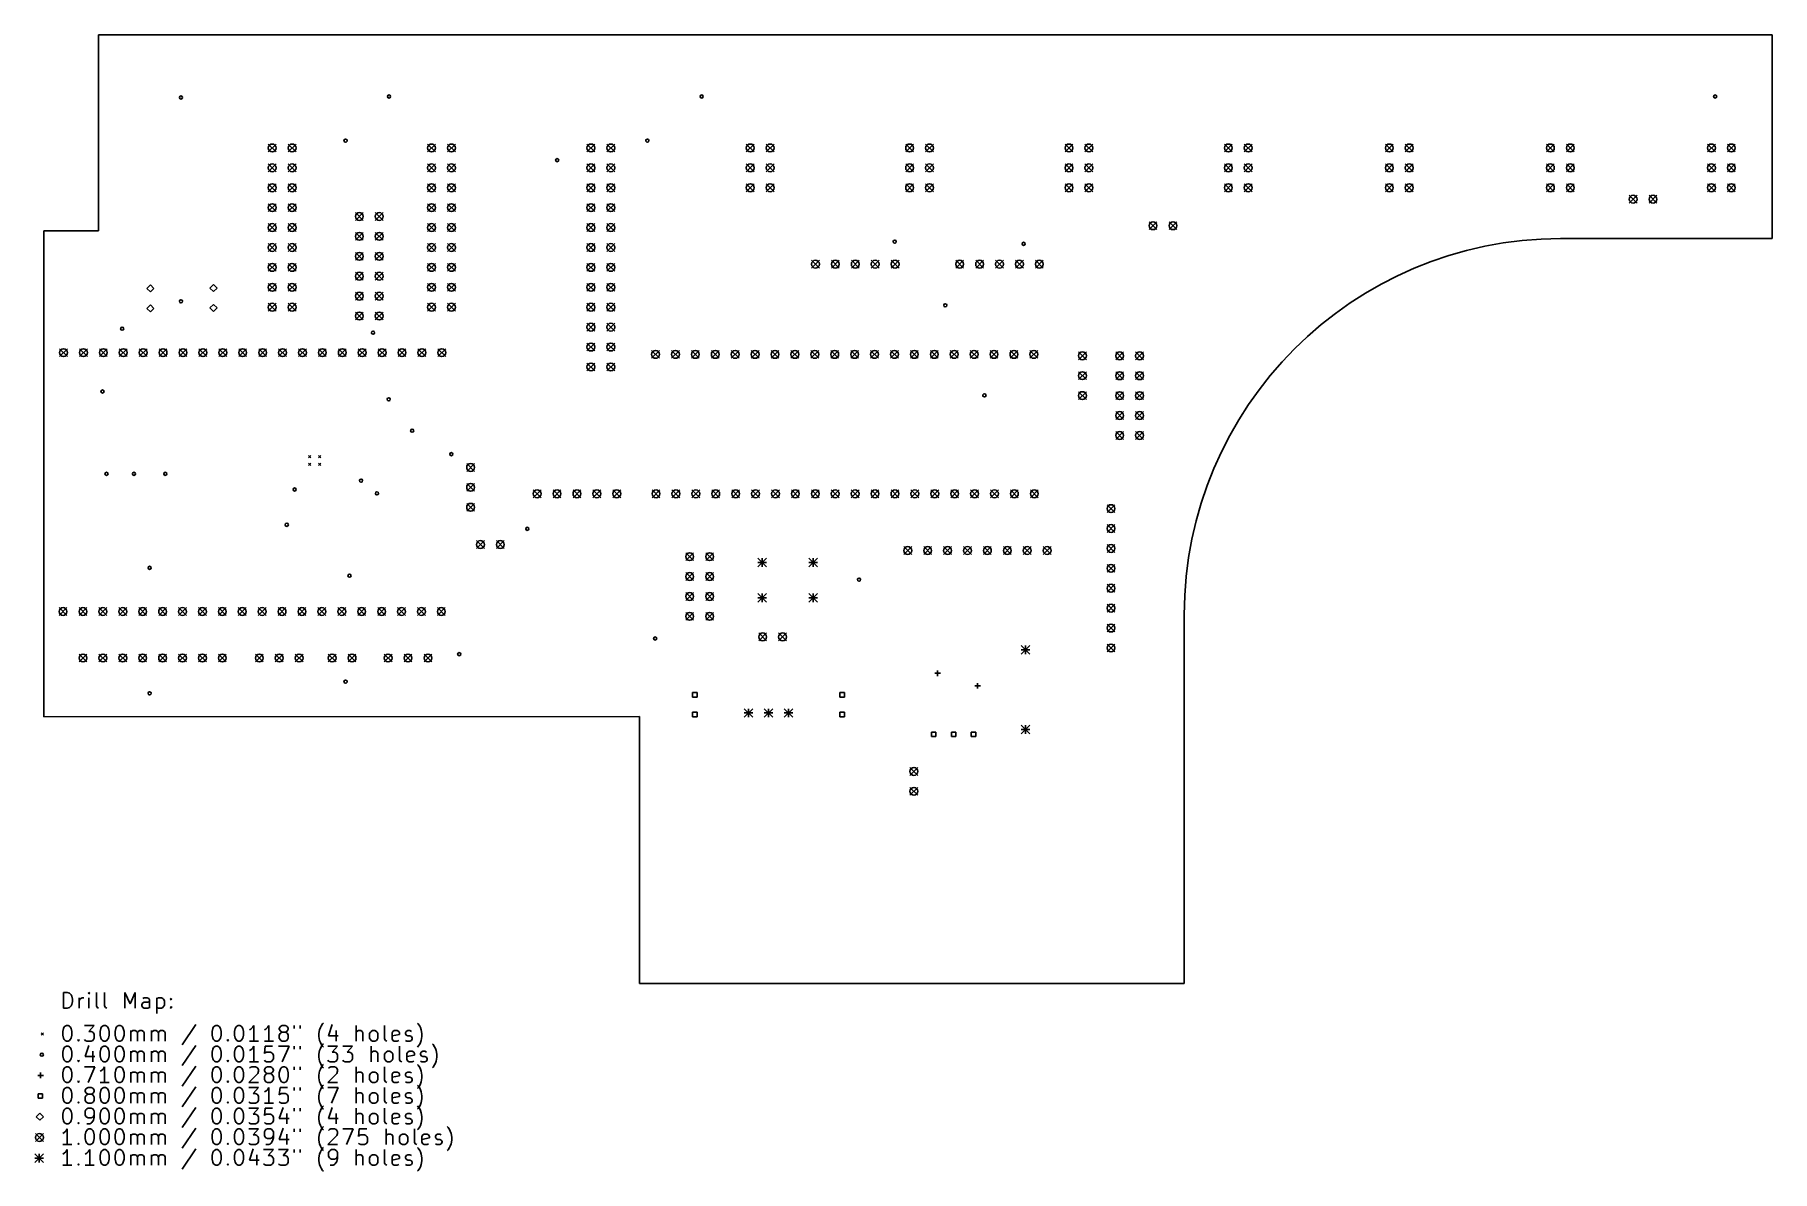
# Model space of a CAD drawing. Extents: x 56 to 278, y -164 to -19.
import ezdxf

# ---------------------------------------------------------------- set-up
doc = ezdxf.new("R2010")
doc.units = 0
doc.layers.add('BLACK', color=7, linetype='CONTINUOUS')

msp = doc.modelspace()

# ---------------------------------------------------------------- linework, layer by layer
at = {"layer": 'BLACK', "linetype": 'CONTINUOUS'}
for p, q in [((64, -19), (64, -44)), ((64, -19), (277.5, -19)), ((277.5, -19), (277.5, -45)), ((85.642, -32.934), (86.642, -33.934)), ((86.642, -32.934), (85.642, -33.934)), ((88.182, -32.934), (89.182, -33.934)), ((89.182, -32.934), (88.182, -33.934)), ((105.97, -32.934), (106.97, -33.934)), ((106.97, -32.934), (105.97, -33.934)), ((108.51, -32.934), (109.51, -33.934)), ((109.51, -32.934), (108.51, -33.934)), ((126.298, -32.934), (127.298, -33.934)), ((127.298, -32.934), (126.298, -33.934)), ((128.838, -32.934), (129.838, -33.934)), ((129.838, -32.934), (128.838, -33.934)), ((146.625, -32.934), (147.625, -33.934)), ((147.625, -32.934), (146.625, -33.934)), ((149.165, -32.934), (150.165, -33.934)), ((150.165, -32.934), (149.165, -33.934)), ((166.953, -32.934), (167.953, -33.934)), ((167.953, -32.934), (166.953, -33.934)), ((169.493, -32.934), (170.493, -33.934)), ((170.493, -32.934), (169.493, -33.934)), ((187.281, -32.934), (188.281, -33.934)), ((188.281, -32.934), (187.281, -33.934)), ((189.821, -32.934), (190.821, -33.934)), ((190.821, -32.934), (189.821, -33.934)), ((207.609, -32.934), (208.609, -33.934)), ((208.609, -32.934), (207.609, -33.934)), ((210.149, -32.934), (211.149, -33.934)), ((211.149, -32.934), (210.149, -33.934)), ((228.153, -32.934), (229.153, -33.934)), ((229.153, -32.934), (228.153, -33.934)), ((230.693, -32.934), (231.693, -33.934)), ((231.693, -32.934), (230.693, -33.934)), ((248.698, -32.934), (249.698, -33.934)), ((249.698, -32.934), (248.698, -33.934)), ((251.238, -32.934), (252.238, -33.934)), ((252.238, -32.934), (251.238, -33.934)), ((269.242, -32.934), (270.242, -33.934)), ((270.242, -32.934), (269.242, -33.934)), ((271.782, -32.934), (272.782, -33.934)), ((272.782, -32.934), (271.782, -33.934)), ((85.642, -35.474), (86.642, -36.474)), ((86.642, -35.474), (85.642, -36.474)), ((88.182, -35.474), (89.182, -36.474)), ((89.182, -35.474), (88.182, -36.474)), ((105.97, -35.474), (106.97, -36.474)), ((106.97, -35.474), (105.97, -36.474)), ((108.51, -35.474), (109.51, -36.474)), ((109.51, -35.474), (108.51, -36.474)), ((126.298, -35.474), (127.298, -36.474)), ((127.298, -35.474), (126.298, -36.474)), ((128.838, -35.474), (129.838, -36.474)), ((129.838, -35.474), (128.838, -36.474)), ((146.625, -35.474), (147.625, -36.474)), ((147.625, -35.474), (146.625, -36.474)), ((149.165, -35.474), (150.165, -36.474)), ((150.165, -35.474), (149.165, -36.474)), ((166.953, -35.474), (167.953, -36.474)), ((167.953, -35.474), (166.953, -36.474)), ((169.493, -35.474), (170.493, -36.474)), ((170.493, -35.474), (169.493, -36.474)), ((187.281, -35.474), (188.281, -36.474)), ((188.281, -35.474), (187.281, -36.474)), ((189.821, -35.474), (190.821, -36.474)), ((190.821, -35.474), (189.821, -36.474)), ((207.609, -35.474), (208.609, -36.474)), ((208.609, -35.474), (207.609, -36.474)), ((210.149, -35.474), (211.149, -36.474)), ((211.149, -35.474), (210.149, -36.474)), ((228.153, -35.474), (229.153, -36.474)), ((229.153, -35.474), (228.153, -36.474)), ((230.693, -35.474), (231.693, -36.474)), ((231.693, -35.474), (230.693, -36.474)), ((248.698, -35.474), (249.698, -36.474)), ((249.698, -35.474), (248.698, -36.474)), ((251.238, -35.474), (252.238, -36.474)), ((252.238, -35.474), (251.238, -36.474)), ((269.242, -35.474), (270.242, -36.474)), ((270.242, -35.474), (269.242, -36.474)), ((271.782, -35.474), (272.782, -36.474)), ((272.782, -35.474), (271.782, -36.474)), ((85.642, -38.014), (86.642, -39.014)), ((86.642, -38.014), (85.642, -39.014)), ((88.182, -38.014), (89.182, -39.014)), ((89.182, -38.014), (88.182, -39.014)), ((105.97, -38.014), (106.97, -39.014)), ((106.97, -38.014), (105.97, -39.014)), ((108.51, -38.014), (109.51, -39.014)), ((109.51, -38.014), (108.51, -39.014)), ((126.298, -38.014), (127.298, -39.014)), ((127.298, -38.014), (126.298, -39.014)), ((128.838, -38.014), (129.838, -39.014)), ((129.838, -38.014), (128.838, -39.014)), ((146.625, -38.014), (147.625, -39.014)), ((147.625, -38.014), (146.625, -39.014)), ((149.165, -38.014), (150.165, -39.014)), ((150.165, -38.014), (149.165, -39.014)), ((166.953, -38.014), (167.953, -39.014)), ((167.953, -38.014), (166.953, -39.014)), ((169.493, -38.014), (170.493, -39.014)), ((170.493, -38.014), (169.493, -39.014)), ((187.281, -38.014), (188.281, -39.014)), ((188.281, -38.014), (187.281, -39.014)), ((189.821, -38.014), (190.821, -39.014)), ((190.821, -38.014), (189.821, -39.014)), ((207.609, -38.014), (208.609, -39.014)), ((208.609, -38.014), (207.609, -39.014)), ((210.149, -38.014), (211.149, -39.014)), ((211.149, -38.014), (210.149, -39.014)), ((228.153, -38.014), (229.153, -39.014)), ((229.153, -38.014), (228.153, -39.014)), ((230.693, -38.014), (231.693, -39.014)), ((231.693, -38.014), (230.693, -39.014)), ((248.698, -38.014), (249.698, -39.014)), ((249.698, -38.014), (248.698, -39.014)), ((251.238, -38.014), (252.238, -39.014)), ((252.238, -38.014), (251.238, -39.014)), ((259.25, -39.475), (260.25, -40.475)), ((260.25, -39.475), (259.25, -40.475)), ((261.79, -39.475), (262.79, -40.475)), ((262.79, -39.475), (261.79, -40.475)), ((269.242, -38.014), (270.242, -39.014)), ((270.242, -38.014), (269.242, -39.014)), ((271.782, -38.014), (272.782, -39.014)), ((272.782, -38.014), (271.782, -39.014)), ((85.642, -40.554), (86.642, -41.554)), ((86.642, -40.554), (85.642, -41.554)), ((88.182, -40.554), (89.182, -41.554)), ((89.182, -40.554), (88.182, -41.554)), ((96.75, -41.675), (97.75, -42.675)), ((97.75, -41.675), (96.75, -42.675)), ((99.29, -41.675), (100.29, -42.675)), ((100.29, -41.675), (99.29, -42.675)), ((105.97, -40.554), (106.97, -41.554)), ((106.97, -40.554), (105.97, -41.554)), ((108.51, -40.554), (109.51, -41.554)), ((109.51, -40.554), (108.51, -41.554)), ((126.298, -40.554), (127.298, -41.554)), ((127.298, -40.554), (126.298, -41.554)), ((128.838, -40.554), (129.838, -41.554)), ((129.838, -40.554), (128.838, -41.554)), ((57, -44), (57, -106)), ((64, -44), (57, -44)), ((85.642, -43.094), (86.642, -44.094)), ((86.642, -43.094), (85.642, -44.094)), ((88.182, -43.094), (89.182, -44.094)), ((89.182, -43.094), (88.182, -44.094)), ((96.75, -44.215), (97.75, -45.215)), ((97.75, -44.215), (96.75, -45.215)), ((99.29, -44.215), (100.29, -45.215)), ((100.29, -44.215), (99.29, -45.215)), ((105.97, -43.094), (106.97, -44.094)), ((106.97, -43.094), (105.97, -44.094)), ((108.51, -43.094), (109.51, -44.094)), ((109.51, -43.094), (108.51, -44.094)), ((126.298, -43.094), (127.298, -44.094)), ((127.298, -43.094), (126.298, -44.094)), ((128.838, -43.094), (129.838, -44.094)), ((129.838, -43.094), (128.838, -44.094)), ((198.01, -42.859), (199.01, -43.859)), ((199.01, -42.859), (198.01, -43.859)), ((200.55, -42.859), (201.55, -43.859)), ((201.55, -42.859), (200.55, -43.859)), ((85.642, -45.634), (86.642, -46.634)), ((86.642, -45.634), (85.642, -46.634)), ((88.182, -45.634), (89.182, -46.634)), ((89.182, -45.634), (88.182, -46.634)), ((105.97, -45.634), (106.97, -46.634)), ((106.97, -45.634), (105.97, -46.634)), ((108.51, -45.634), (109.51, -46.634)), ((109.51, -45.634), (108.51, -46.634)), ((126.298, -45.634), (127.298, -46.634)), ((127.298, -45.634), (126.298, -46.634)), ((128.838, -45.634), (129.838, -46.634)), ((129.838, -45.634), (128.838, -46.634)), ((277.5, -45), (250.5, -45)), ((85.642, -48.174), (86.642, -49.174)), ((86.642, -48.174), (85.642, -49.174)), ((88.182, -48.174), (89.182, -49.174)), ((89.182, -48.174), (88.182, -49.174)), ((96.75, -46.755), (97.75, -47.755)), ((97.75, -46.755), (96.75, -47.755)), ((99.29, -46.755), (100.29, -47.755)), ((100.29, -46.755), (99.29, -47.755)), ((105.97, -48.174), (106.97, -49.174)), ((106.97, -48.174), (105.97, -49.174)), ((108.51, -48.174), (109.51, -49.174)), ((109.51, -48.174), (108.51, -49.174)), ((126.298, -48.174), (127.298, -49.174)), ((127.298, -48.174), (126.298, -49.174)), ((128.838, -48.174), (129.838, -49.174)), ((129.838, -48.174), (128.838, -49.174)), ((154.942, -47.759), (155.942, -48.759)), ((155.942, -47.759), (154.942, -48.759)), ((157.482, -47.759), (158.482, -48.759)), ((158.482, -47.759), (157.482, -48.759)), ((160.022, -47.759), (161.022, -48.759)), ((161.022, -47.759), (160.022, -48.759)), ((162.562, -47.759), (163.562, -48.759)), ((163.562, -47.759), (162.562, -48.759)), ((165.102, -47.759), (166.102, -48.759)), ((166.102, -47.759), (165.102, -48.759)), ((173.342, -47.759), (174.342, -48.759)), ((174.342, -47.759), (173.342, -48.759)), ((175.882, -47.759), (176.882, -48.759)), ((176.882, -47.759), (175.882, -48.759)), ((178.422, -47.759), (179.422, -48.759)), ((179.422, -47.759), (178.422, -48.759)), ((180.962, -47.759), (181.962, -48.759)), ((181.962, -47.759), (180.962, -48.759)), ((183.502, -47.759), (184.502, -48.759)), ((184.502, -47.759), (183.502, -48.759)), ((70.6, -50.91), (70.15, -51.36)), ((71.05, -51.36), (70.6, -50.91)), ((78.65, -50.86), (78.2, -51.31)), ((79.1, -51.31), (78.65, -50.86)), ((85.642, -50.714), (86.642, -51.714)), ((86.642, -50.714), (85.642, -51.714)), ((88.182, -50.714), (89.182, -51.714)), ((89.182, -50.714), (88.182, -51.714)), ((96.75, -49.295), (97.75, -50.295)), ((97.75, -49.295), (96.75, -50.295)), ((99.29, -49.295), (100.29, -50.295)), ((100.29, -49.295), (99.29, -50.295)), ((105.97, -50.714), (106.97, -51.714)), ((106.97, -50.714), (105.97, -51.714)), ((108.51, -50.714), (109.51, -51.714)), ((109.51, -50.714), (108.51, -51.714)), ((126.298, -50.714), (127.298, -51.714)), ((127.298, -50.714), (126.298, -51.714)), ((128.838, -50.714), (129.838, -51.714)), ((129.838, -50.714), (128.838, -51.714)), ((70.15, -51.36), (70.6, -51.81)), ((70.6, -51.81), (71.05, -51.36)), ((78.2, -51.31), (78.65, -51.76)), ((78.65, -51.76), (79.1, -51.31)), ((96.75, -51.835), (97.75, -52.835)), ((97.75, -51.835), (96.75, -52.835)), ((99.29, -51.835), (100.29, -52.835)), ((100.29, -51.835), (99.29, -52.835)), ((70.6, -53.45), (70.15, -53.9)), ((70.15, -53.9), (70.6, -54.35)), ((71.05, -53.9), (70.6, -53.45)), ((70.6, -54.35), (71.05, -53.9)), ((78.65, -53.4), (78.2, -53.85)), ((78.2, -53.85), (78.65, -54.3)), ((79.1, -53.85), (78.65, -53.4)), ((78.65, -54.3), (79.1, -53.85)), ((85.642, -53.254), (86.642, -54.254)), ((86.642, -53.254), (85.642, -54.254)), ((88.182, -53.254), (89.182, -54.254)), ((89.182, -53.254), (88.182, -54.254)), ((96.75, -54.375), (97.75, -55.375)), ((97.75, -54.375), (96.75, -55.375)), ((99.29, -54.375), (100.29, -55.375)), ((100.29, -54.375), (99.29, -55.375)), ((105.97, -53.254), (106.97, -54.254)), ((106.97, -53.254), (105.97, -54.254)), ((108.51, -53.254), (109.51, -54.254)), ((109.51, -53.254), (108.51, -54.254)), ((126.298, -53.254), (127.298, -54.254)), ((127.298, -53.254), (126.298, -54.254)), ((128.838, -53.254), (129.838, -54.254)), ((129.838, -53.254), (128.838, -54.254)), ((126.298, -55.794), (127.298, -56.794)), ((127.298, -55.794), (126.298, -56.794)), ((128.838, -55.794), (129.838, -56.794)), ((129.838, -55.794), (128.838, -56.794)), ((59.02, -59.0478), (60.02, -60.0478)), ((60.02, -59.0478), (59.02, -60.0478)), ((61.56, -59.0478), (62.56, -60.0478)), ((62.56, -59.0478), (61.56, -60.0478)), ((64.1, -59.0478), (65.1, -60.0478)), ((65.1, -59.0478), (64.1, -60.0478)), ((66.64, -59.0478), (67.64, -60.0478)), ((67.64, -59.0478), (66.64, -60.0478)), ((69.18, -59.0478), (70.18, -60.0478)), ((70.18, -59.0478), (69.18, -60.0478)), ((71.72, -59.0478), (72.72, -60.0478)), ((72.72, -59.0478), (71.72, -60.0478)), ((74.26, -59.0478), (75.26, -60.0478)), ((75.26, -59.0478), (74.26, -60.0478)), ((76.8, -59.0478), (77.8, -60.0478)), ((77.8, -59.0478), (76.8, -60.0478)), ((79.34, -59.0478), (80.34, -60.0478)), ((80.34, -59.0478), (79.34, -60.0478)), ((81.88, -59.0478), (82.88, -60.0478)), ((82.88, -59.0478), (81.88, -60.0478)), ((84.42, -59.0478), (85.42, -60.0478)), ((85.42, -59.0478), (84.42, -60.0478)), ((86.96, -59.0478), (87.96, -60.0478)), ((87.96, -59.0478), (86.96, -60.0478)), ((89.5, -59.0478), (90.5, -60.0478)), ((90.5, -59.0478), (89.5, -60.0478)), ((92.04, -59.0478), (93.04, -60.0478)), ((93.04, -59.0478), (92.04, -60.0478)), ((94.58, -59.0478), (95.58, -60.0478)), ((95.58, -59.0478), (94.58, -60.0478)), ((97.12, -59.0478), (98.12, -60.0478)), ((98.12, -59.0478), (97.12, -60.0478)), ((99.66, -59.0478), (100.66, -60.0478)), ((100.66, -59.0478), (99.66, -60.0478)), ((102.2, -59.0478), (103.2, -60.0478)), ((103.2, -59.0478), (102.2, -60.0478)), ((104.74, -59.0478), (105.74, -60.0478)), ((105.74, -59.0478), (104.74, -60.0478)), ((107.28, -59.0478), (108.28, -60.0478)), ((108.28, -59.0478), (107.28, -60.0478)), ((126.298, -58.334), (127.298, -59.334)), ((127.298, -58.334), (126.298, -59.334)), ((128.838, -58.334), (129.838, -59.334)), ((129.838, -58.334), (128.838, -59.334)), ((134.542, -59.269), (135.542, -60.269)), ((135.542, -59.269), (134.542, -60.269)), ((137.082, -59.269), (138.082, -60.269)), ((138.082, -59.269), (137.082, -60.269)), ((139.622, -59.269), (140.622, -60.269)), ((140.622, -59.269), (139.622, -60.269)), ((142.162, -59.269), (143.162, -60.269)), ((143.162, -59.269), (142.162, -60.269)), ((144.702, -59.269), (145.702, -60.269)), ((145.702, -59.269), (144.702, -60.269)), ((147.242, -59.269), (148.242, -60.269)), ((148.242, -59.269), (147.242, -60.269)), ((149.782, -59.269), (150.782, -60.269)), ((150.782, -59.269), (149.782, -60.269)), ((152.322, -59.269), (153.322, -60.269)), ((153.322, -59.269), (152.322, -60.269)), ((154.862, -59.269), (155.862, -60.269)), ((155.862, -59.269), (154.862, -60.269)), ((157.402, -59.269), (158.402, -60.269)), ((158.402, -59.269), (157.402, -60.269)), ((159.942, -59.269), (160.942, -60.269)), ((160.942, -59.269), (159.942, -60.269)), ((162.482, -59.269), (163.482, -60.269)), ((163.482, -59.269), (162.482, -60.269)), ((165.022, -59.269), (166.022, -60.269)), ((166.022, -59.269), (165.022, -60.269)), ((167.562, -59.269), (168.562, -60.269)), ((168.562, -59.269), (167.562, -60.269)), ((170.102, -59.269), (171.102, -60.269)), ((171.102, -59.269), (170.102, -60.269)), ((172.642, -59.269), (173.642, -60.269)), ((173.642, -59.269), (172.642, -60.269)), ((175.182, -59.269), (176.182, -60.269)), ((176.182, -59.269), (175.182, -60.269)), ((177.722, -59.269), (178.722, -60.269)), ((178.722, -59.269), (177.722, -60.269)), ((180.262, -59.269), (181.262, -60.269)), ((181.262, -59.269), (180.262, -60.269)), ((182.802, -59.269), (183.802, -60.269)), ((183.802, -59.269), (182.802, -60.269)), ((189, -59.445), (190, -60.445)), ((190, -59.445), (189, -60.445)), ((193.75, -59.45), (194.75, -60.45)), ((194.75, -59.45), (193.75, -60.45)), ((196.29, -59.45), (197.29, -60.45)), ((197.29, -59.45), (196.29, -60.45)), ((126.298, -60.874), (127.298, -61.874)), ((127.298, -60.874), (126.298, -61.874)), ((128.838, -60.874), (129.838, -61.874)), ((129.838, -60.874), (128.838, -61.874)), ((189, -61.985), (190, -62.985)), ((190, -61.985), (189, -62.985)), ((193.75, -61.99), (194.75, -62.99)), ((194.75, -61.99), (193.75, -62.99)), ((196.29, -61.99), (197.29, -62.99)), ((197.29, -61.99), (196.29, -62.99)), ((189, -64.525), (190, -65.525)), ((190, -64.525), (189, -65.525)), ((193.75, -64.53), (194.75, -65.53)), ((194.75, -64.53), (193.75, -65.53)), ((196.29, -64.53), (197.29, -65.53)), ((197.29, -64.53), (196.29, -65.53)), ((193.75, -67.07), (194.75, -68.07)), ((194.75, -67.07), (193.75, -68.07)), ((196.29, -67.07), (197.29, -68.07)), ((197.29, -67.07), (196.29, -68.07)), ((193.75, -69.61), (194.75, -70.61)), ((194.75, -69.61), (193.75, -70.61)), ((196.29, -69.61), (197.29, -70.61)), ((197.29, -69.61), (196.29, -70.61)), ((90.755, -72.6728), (91.055, -72.9728)), ((91.055, -72.6728), (90.755, -72.9728)), ((92.035, -72.6728), (92.335, -72.9728)), ((92.335, -72.6728), (92.035, -72.9728)), ((90.755, -73.6428), (91.055, -73.9428)), ((91.055, -73.6428), (90.755, -73.9428)), ((92.035, -73.6428), (92.335, -73.9428)), ((92.335, -73.6428), (92.035, -73.9428)), ((110.949, -73.6868), (111.949, -74.6868)), ((111.949, -73.6868), (110.949, -74.6868)), ((110.949, -76.2268), (111.949, -77.2268)), ((111.949, -76.2268), (110.949, -77.2268)), ((119.436, -77.0445), (120.436, -78.0445)), ((120.436, -77.0445), (119.436, -78.0445)), ((121.977, -77.0445), (122.977, -78.0445)), ((122.977, -77.0445), (121.977, -78.0445)), ((124.516, -77.0445), (125.516, -78.0445)), ((125.516, -77.0445), (124.516, -78.0445)), ((127.056, -77.0445), (128.056, -78.0445)), ((128.056, -77.0445), (127.056, -78.0445)), ((129.596, -77.0445), (130.596, -78.0445)), ((130.596, -77.0445), (129.596, -78.0445)), ((134.602, -77.049), (135.602, -78.049)), ((135.602, -77.049), (134.602, -78.049)), ((137.142, -77.049), (138.142, -78.049)), ((138.142, -77.049), (137.142, -78.049)), ((139.682, -77.049), (140.682, -78.049)), ((140.682, -77.049), (139.682, -78.049)), ((142.222, -77.049), (143.222, -78.049)), ((143.222, -77.049), (142.222, -78.049)), ((144.762, -77.049), (145.762, -78.049)), ((145.762, -77.049), (144.762, -78.049)), ((147.302, -77.049), (148.302, -78.049)), ((148.302, -77.049), (147.302, -78.049)), ((149.842, -77.049), (150.842, -78.049)), ((150.842, -77.049), (149.842, -78.049)), ((152.382, -77.049), (153.382, -78.049)), ((153.382, -77.049), (152.382, -78.049)), ((154.922, -77.049), (155.922, -78.049)), ((155.922, -77.049), (154.922, -78.049)), ((157.462, -77.049), (158.462, -78.049)), ((158.462, -77.049), (157.462, -78.049)), ((160.002, -77.049), (161.002, -78.049)), ((161.002, -77.049), (160.002, -78.049)), ((162.542, -77.049), (163.542, -78.049)), ((163.542, -77.049), (162.542, -78.049)), ((165.082, -77.049), (166.082, -78.049)), ((166.082, -77.049), (165.082, -78.049)), ((167.622, -77.049), (168.622, -78.049)), ((168.622, -77.049), (167.622, -78.049)), ((170.162, -77.049), (171.162, -78.049)), ((171.162, -77.049), (170.162, -78.049)), ((172.702, -77.049), (173.702, -78.049)), ((173.702, -77.049), (172.702, -78.049)), ((175.242, -77.049), (176.242, -78.049)), ((176.242, -77.049), (175.242, -78.049)), ((177.782, -77.049), (178.782, -78.049)), ((178.782, -77.049), (177.782, -78.049)), ((180.322, -77.049), (181.322, -78.049)), ((181.322, -77.049), (180.322, -78.049)), ((182.862, -77.049), (183.862, -78.049)), ((183.862, -77.049), (182.862, -78.049)), ((110.949, -78.7668), (111.949, -79.7668)), ((111.949, -78.7668), (110.949, -79.7668)), ((192.649, -78.937), (193.649, -79.937)), ((193.649, -78.937), (192.649, -79.937)), ((192.649, -81.477), (193.649, -82.477)), ((193.649, -81.477), (192.649, -82.477)), ((112.21, -83.525), (113.21, -84.525)), ((113.21, -83.525), (112.21, -84.525)), ((114.75, -83.525), (115.75, -84.525)), ((115.75, -83.525), (114.75, -84.525)), ((192.649, -84.017), (193.649, -85.017)), ((193.649, -84.017), (192.649, -85.017)), ((138.902, -85.064), (139.902, -86.064)), ((139.902, -85.064), (138.902, -86.064)), ((141.442, -85.064), (142.442, -86.064)), ((142.442, -85.064), (141.442, -86.064)), ((148.084, -85.772), (149.184, -86.872)), ((149.184, -85.772), (148.084, -86.872)), ((148.084, -86.322), (149.184, -86.322)), ((148.634, -85.772), (148.634, -86.872)), ((154.584, -85.772), (155.684, -86.872)), ((155.684, -85.772), (154.584, -86.872)), ((154.584, -86.322), (155.684, -86.322)), ((155.134, -85.772), (155.134, -86.872)), ((166.718, -84.286), (167.718, -85.286)), ((167.718, -84.286), (166.718, -85.286)), ((169.258, -84.286), (170.258, -85.286)), ((170.258, -84.286), (169.258, -85.286)), ((171.798, -84.286), (172.798, -85.286)), ((172.798, -84.286), (171.798, -85.286)), ((174.338, -84.286), (175.338, -85.286)), ((175.338, -84.286), (174.338, -85.286)), ((176.878, -84.286), (177.878, -85.286)), ((177.878, -84.286), (176.878, -85.286)), ((179.418, -84.286), (180.418, -85.286)), ((180.418, -84.286), (179.418, -85.286)), ((181.958, -84.286), (182.958, -85.286)), ((182.958, -84.286), (181.958, -85.286)), ((184.498, -84.286), (185.498, -85.286)), ((185.498, -84.286), (184.498, -85.286)), ((138.902, -87.604), (139.902, -88.604)), ((139.902, -87.604), (138.902, -88.604)), ((141.442, -87.604), (142.442, -88.604)), ((142.442, -87.604), (141.442, -88.604)), ((192.649, -86.557), (193.649, -87.557)), ((193.649, -86.557), (192.649, -87.557)), ((138.902, -90.144), (139.902, -91.144)), ((139.902, -90.144), (138.902, -91.144)), ((141.442, -90.144), (142.442, -91.144)), ((142.442, -90.144), (141.442, -91.144)), ((148.084, -90.272), (149.184, -91.372)), ((149.184, -90.272), (148.084, -91.372)), ((148.084, -90.822), (149.184, -90.822)), ((148.634, -90.272), (148.634, -91.372)), ((154.584, -90.272), (155.684, -91.372)), ((155.684, -90.272), (154.584, -91.372)), ((154.584, -90.822), (155.684, -90.822)), ((155.134, -90.272), (155.134, -91.372)), ((192.649, -89.097), (193.649, -90.097)), ((193.649, -89.097), (192.649, -90.097)), ((58.96, -92.0678), (59.96, -93.0678)), ((59.96, -92.0678), (58.96, -93.0678)), ((61.5, -92.0678), (62.5, -93.0678)), ((62.5, -92.0678), (61.5, -93.0678)), ((64.04, -92.0678), (65.04, -93.0678)), ((65.04, -92.0678), (64.04, -93.0678)), ((66.58, -92.0678), (67.58, -93.0678)), ((67.58, -92.0678), (66.58, -93.0678)), ((69.12, -92.0678), (70.12, -93.0678)), ((70.12, -92.0678), (69.12, -93.0678)), ((71.66, -92.0678), (72.66, -93.0678)), ((72.66, -92.0678), (71.66, -93.0678)), ((74.2, -92.0678), (75.2, -93.0678)), ((75.2, -92.0678), (74.2, -93.0678)), ((76.74, -92.0678), (77.74, -93.0678)), ((77.74, -92.0678), (76.74, -93.0678)), ((79.28, -92.0678), (80.28, -93.0678)), ((80.28, -92.0678), (79.28, -93.0678)), ((81.82, -92.0678), (82.82, -93.0678)), ((82.82, -92.0678), (81.82, -93.0678)), ((84.36, -92.0678), (85.36, -93.0678)), ((85.36, -92.0678), (84.36, -93.0678)), ((86.9, -92.0678), (87.9, -93.0678)), ((87.9, -92.0678), (86.9, -93.0678)), ((89.44, -92.0678), (90.44, -93.0678)), ((90.44, -92.0678), (89.44, -93.0678)), ((91.98, -92.0678), (92.98, -93.0678)), ((92.98, -92.0678), (91.98, -93.0678)), ((94.52, -92.0678), (95.52, -93.0678)), ((95.52, -92.0678), (94.52, -93.0678)), ((97.06, -92.0678), (98.06, -93.0678)), ((98.06, -92.0678), (97.06, -93.0678)), ((99.6, -92.0678), (100.6, -93.0678)), ((100.6, -92.0678), (99.6, -93.0678)), ((102.14, -92.0678), (103.14, -93.0678)), ((103.14, -92.0678), (102.14, -93.0678)), ((104.68, -92.0678), (105.68, -93.0678)), ((105.68, -92.0678), (104.68, -93.0678)), ((107.22, -92.0678), (108.22, -93.0678)), ((108.22, -92.0678), (107.22, -93.0678)), ((138.902, -92.684), (139.902, -93.684)), ((139.902, -92.684), (138.902, -93.684)), ((141.442, -92.684), (142.442, -93.684)), ((142.442, -92.684), (141.442, -93.684)), ((192.649, -91.637), (193.649, -92.637)), ((193.649, -91.637), (192.649, -92.637)), ((202.5, -140), (202.5, -93)), ((148.21, -95.302), (149.21, -96.302)), ((149.21, -95.302), (148.21, -96.302)), ((150.75, -95.302), (151.75, -96.302)), ((151.75, -95.302), (150.75, -96.302)), ((192.649, -94.177), (193.649, -95.177)), ((193.649, -94.177), (192.649, -95.177)), ((181.674, -96.916), (182.774, -98.016)), ((182.774, -96.916), (181.674, -98.016)), ((181.674, -97.466), (182.774, -97.466)), ((182.224, -96.916), (182.224, -98.016)), ((192.649, -96.717), (193.649, -97.717)), ((193.649, -96.717), (192.649, -97.717)), ((61.5, -98), (62.5, -99)), ((62.5, -98), (61.5, -99)), ((64.04, -98), (65.04, -99)), ((65.04, -98), (64.04, -99)), ((66.58, -98), (67.58, -99)), ((67.58, -98), (66.58, -99)), ((69.12, -98), (70.12, -99)), ((70.12, -98), (69.12, -99)), ((71.66, -98), (72.66, -99)), ((72.66, -98), (71.66, -99)), ((74.2, -98), (75.2, -99)), ((75.2, -98), (74.2, -99)), ((76.74, -98), (77.74, -99)), ((77.74, -98), (76.74, -99)), ((79.28, -98), (80.28, -99)), ((80.28, -98), (79.28, -99)), ((84, -98), (85, -99)), ((85, -98), (84, -99)), ((86.54, -98), (87.54, -99)), ((87.54, -98), (86.54, -99)), ((89.08, -98), (90.08, -99)), ((90.08, -98), (89.08, -99)), ((93.29, -98), (94.29, -99)), ((94.29, -98), (93.29, -99)), ((95.83, -98), (96.83, -99)), ((96.83, -98), (95.83, -99)), ((100.43, -98), (101.43, -99)), ((101.43, -98), (100.43, -99)), ((102.97, -98), (103.97, -99)), ((103.97, -98), (102.97, -99)), ((105.51, -98), (106.51, -99)), ((106.51, -98), (105.51, -99)), ((170.673, -100.438), (171.383, -100.438)), ((171.028, -100.083), (171.028, -100.793)), ((176.128, -101.683), (176.128, -102.393)), ((140.343, -102.914), (139.777, -102.914)), ((139.777, -102.914), (139.777, -103.48)), ((139.777, -103.48), (140.343, -103.48)), ((140.343, -103.48), (140.343, -102.914)), ((159.139, -102.914), (158.573, -102.914)), ((158.573, -102.914), (158.573, -103.48)), ((158.573, -103.48), (159.139, -103.48)), ((159.139, -103.48), (159.139, -102.914)), ((175.773, -102.038), (176.483, -102.038)), ((57, -106), (133, -105.934)), ((133, -105.934), (133, -140)), ((140.343, -105.414), (139.777, -105.414)), ((139.777, -105.414), (139.777, -105.98)), ((139.777, -105.98), (140.343, -105.98)), ((140.343, -105.98), (140.343, -105.414)), ((146.368, -104.958), (147.468, -106.058)), ((147.468, -104.958), (146.368, -106.058)), ((146.368, -105.508), (147.468, -105.508)), ((146.918, -104.958), (146.918, -106.058)), ((148.908, -104.958), (150.008, -106.058)), ((150.008, -104.958), (148.908, -106.058)), ((148.908, -105.508), (150.008, -105.508)), ((149.458, -104.958), (149.458, -106.058)), ((151.448, -104.958), (152.548, -106.058)), ((152.548, -104.958), (151.448, -106.058)), ((151.448, -105.508), (152.548, -105.508)), ((151.998, -104.958), (151.998, -106.058)), ((159.139, -105.414), (158.573, -105.414)), ((158.573, -105.414), (158.573, -105.98)), ((158.573, -105.98), (159.139, -105.98)), ((159.139, -105.98), (159.139, -105.414)), ((170.813, -107.96), (170.247, -107.96)), ((170.247, -107.96), (170.247, -108.526)), ((170.247, -108.526), (170.813, -108.526)), ((170.813, -108.526), (170.813, -107.96)), ((173.353, -107.96), (172.787, -107.96)), ((172.787, -107.96), (172.787, -108.526)), ((172.787, -108.526), (173.353, -108.526)), ((173.353, -108.526), (173.353, -107.96)), ((175.893, -107.96), (175.327, -107.96)), ((175.327, -107.96), (175.327, -108.526)), ((175.327, -108.526), (175.893, -108.526)), ((175.893, -108.526), (175.893, -107.96)), ((181.674, -107.076), (182.774, -108.176)), ((182.774, -107.076), (181.674, -108.176)), ((181.674, -107.626), (182.774, -107.626)), ((182.224, -107.076), (182.224, -108.176)), ((167.5, -112.46), (168.5, -113.46)), ((168.5, -112.46), (167.5, -113.46)), ((167.5, -115), (168.5, -116)), ((168.5, -115), (167.5, -116)), ((59.5262, -143.155), (59.5262, -141.155)), ((59.5262, -141.155), (60.0024, -141.155)), ((60.0024, -141.155), (60.2881, -141.25)), ((60.2881, -141.25), (60.4786, -141.44)), ((60.4786, -141.44), (60.5738, -141.631)), ((60.5738, -141.631), (60.669, -142.012)), ((61.5262, -143.155), (61.5262, -141.821)), ((61.7167, -141.917), (61.9071, -141.821)), ((61.9071, -141.821), (62.0976, -141.821)), ((62.7643, -141.155), (62.669, -141.25)), ((62.669, -141.25), (62.7643, -141.345)), ((62.8595, -141.25), (62.7643, -141.155)), ((62.7643, -141.155), (62.7643, -141.345)), ((62.7643, -141.345), (62.8595, -141.25)), ((62.7643, -143.155), (62.7643, -141.821)), ((63.7167, -142.869), (63.7167, -141.155)), ((64.7643, -142.869), (64.7643, -141.155)), ((67.3357, -143.155), (67.3357, -141.155)), ((67.3357, -141.155), (68.0024, -142.583)), ((68.0024, -142.583), (68.669, -141.155)), ((68.669, -141.155), (68.669, -143.155)), ((69.8119, -141.821), (69.6214, -141.917)), ((70.1929, -141.821), (69.8119, -141.821)), ((70.3833, -141.917), (70.1929, -141.821)), ((71.431, -141.821), (71.431, -143.821)), ((71.431, -141.917), (71.6214, -141.821)), ((71.6214, -141.821), (72.0024, -141.821)), ((72.0024, -141.821), (72.1929, -141.917)), ((133, -140), (202.5, -140)), ((60.0024, -143.155), (59.5262, -143.155)), ((60.2881, -143.06), (60.0024, -143.155)), ((60.4786, -142.869), (60.2881, -143.06)), ((60.5738, -142.679), (60.4786, -142.869)), ((60.669, -142.298), (60.5738, -142.679)), ((60.669, -142.012), (60.669, -142.298)), ((61.5262, -142.202), (61.6214, -142.012)), ((61.6214, -142.012), (61.7167, -141.917)), ((63.8119, -143.06), (63.7167, -142.869)), ((64.0024, -143.155), (63.8119, -143.06)), ((64.8595, -143.06), (64.7643, -142.869)), ((65.05, -143.155), (64.8595, -143.06)), ((69.5262, -142.679), (69.6214, -142.488)), ((69.5262, -142.869), (69.5262, -142.679)), ((69.6214, -143.06), (69.5262, -142.869)), ((69.6214, -142.488), (69.8119, -142.393)), ((69.8119, -143.155), (69.6214, -143.06)), ((69.8119, -142.393), (70.2881, -142.393)), ((70.2881, -143.155), (69.8119, -143.155)), ((70.2881, -142.393), (70.4786, -142.298)), ((70.4786, -143.06), (70.2881, -143.155)), ((70.4786, -142.107), (70.3833, -141.917)), ((70.4786, -143.155), (70.4786, -142.107)), ((71.6214, -143.155), (71.431, -143.06)), ((72.0024, -143.155), (71.6214, -143.155)), ((72.1929, -143.06), (72.0024, -143.155)), ((72.1929, -141.917), (72.2881, -142.012)), ((72.2881, -142.964), (72.1929, -143.06)), ((72.2881, -142.012), (72.3833, -142.202)), ((72.3833, -142.774), (72.2881, -142.964)), ((72.3833, -142.202), (72.3833, -142.774)), ((73.1452, -142.012), (73.2405, -141.917)), ((73.2405, -142.107), (73.1452, -142.012)), ((73.1452, -143.06), (73.2405, -142.964)), ((73.2405, -143.155), (73.1452, -143.06)), ((73.2405, -141.917), (73.3357, -142.012)), ((73.2405, -141.917), (73.2405, -142.107)), ((73.3357, -142.012), (73.2405, -142.107)), ((73.2405, -142.964), (73.3357, -143.06)), ((73.2405, -142.964), (73.2405, -143.155)), ((73.3357, -143.06), (73.2405, -143.155)), ((59.431, -146.117), (59.5262, -145.736)), ((59.431, -146.593), (59.431, -146.117)), ((59.5262, -145.736), (59.6214, -145.545)), ((59.6214, -145.545), (59.7167, -145.45)), ((59.7167, -145.45), (59.9071, -145.355)), ((59.9071, -145.355), (60.0976, -145.355)), ((60.0976, -145.355), (60.2881, -145.45)), ((60.2881, -145.45), (60.3833, -145.545)), ((60.3833, -145.545), (60.4786, -145.736)), ((60.4786, -145.736), (60.5738, -146.117)), ((60.5738, -146.117), (60.5738, -146.593)), ((62.1929, -145.355), (63.431, -145.355)), ((63.431, -145.355), (62.7643, -146.117)), ((62.7643, -146.117), (63.05, -146.117)), ((63.05, -146.117), (63.2405, -146.212)), ((63.2405, -146.212), (63.3357, -146.307)), ((64.1929, -146.117), (64.2881, -145.736)), ((64.1929, -146.593), (64.1929, -146.117)), ((64.2881, -145.736), (64.3833, -145.545)), ((64.3833, -145.545), (64.4786, -145.45)), ((64.4786, -145.45), (64.669, -145.355)), ((64.669, -145.355), (64.8595, -145.355)), ((64.8595, -145.355), (65.05, -145.45)), ((65.05, -145.45), (65.1452, -145.545)), ((65.1452, -145.545), (65.2405, -145.736)), ((65.2405, -145.736), (65.3357, -146.117)), ((65.3357, -146.117), (65.3357, -146.593)), ((66.0976, -146.117), (66.1929, -145.736)), ((66.0976, -146.593), (66.0976, -146.117)), ((66.1929, -145.736), (66.2881, -145.545)), ((66.2881, -145.545), (66.3833, -145.45)), ((66.3833, -145.45), (66.5738, -145.355)), ((66.5738, -145.355), (66.7643, -145.355)), ((66.7643, -145.355), (66.9548, -145.45)), ((66.9548, -145.45), (67.05, -145.545)), ((67.05, -145.545), (67.1452, -145.736)), ((67.1452, -145.736), (67.2405, -146.117)), ((67.2405, -146.117), (67.2405, -146.593)), ((68.0976, -147.355), (68.0976, -146.021)), ((68.0976, -146.212), (68.1929, -146.117)), ((68.1929, -146.117), (68.3833, -146.021)), ((68.3833, -146.021), (68.669, -146.021)), ((68.669, -146.021), (68.8595, -146.117)), ((68.8595, -146.117), (68.9548, -146.307)), ((68.9548, -146.307), (69.05, -146.117)), ((69.05, -146.117), (69.2405, -146.021)), ((69.2405, -146.021), (69.5262, -146.021)), ((69.5262, -146.021), (69.7167, -146.117)), ((69.7167, -146.117), (69.8119, -146.307)), ((70.7643, -147.355), (70.7643, -146.021)), ((70.7643, -146.212), (70.8595, -146.117)), ((70.8595, -146.117), (71.05, -146.021)), ((71.05, -146.021), (71.3357, -146.021)), ((71.3357, -146.021), (71.5262, -146.117)), ((71.5262, -146.117), (71.6214, -146.307)), ((71.6214, -146.307), (71.7167, -146.117)), ((71.7167, -146.117), (71.9071, -146.021)), ((71.9071, -146.021), (72.1929, -146.021)), ((72.1929, -146.021), (72.3833, -146.117)), ((72.3833, -146.117), (72.4786, -146.307)), ((76.3833, -145.26), (74.669, -147.831)), ((78.4786, -146.117), (78.5738, -145.736)), ((78.4786, -146.593), (78.4786, -146.117)), ((78.5738, -145.736), (78.669, -145.545)), ((78.669, -145.545), (78.7643, -145.45)), ((78.7643, -145.45), (78.9548, -145.355)), ((78.9548, -145.355), (79.1452, -145.355)), ((79.1452, -145.355), (79.3357, -145.45)), ((79.3357, -145.45), (79.431, -145.545)), ((79.431, -145.545), (79.5262, -145.736)), ((79.5262, -145.736), (79.6214, -146.117)), ((79.6214, -146.117), (79.6214, -146.593)), ((81.3357, -146.117), (81.431, -145.736)), ((81.3357, -146.593), (81.3357, -146.117)), ((81.431, -145.736), (81.5262, -145.545)), ((81.5262, -145.545), (81.6214, -145.45)), ((81.6214, -145.45), (81.8119, -145.355)), ((81.8119, -145.355), (82.0024, -145.355)), ((82.0024, -145.355), (82.1929, -145.45)), ((82.1929, -145.45), (82.2881, -145.545)), ((82.2881, -145.545), (82.3833, -145.736)), ((82.3833, -145.736), (82.4786, -146.117)), ((82.4786, -146.117), (82.4786, -146.593)), ((83.431, -145.831), (83.2405, -145.926)), ((83.6214, -145.64), (83.431, -145.831)), ((83.8119, -145.355), (83.6214, -145.64)), ((83.8119, -147.355), (83.8119, -145.355)), ((85.3357, -145.831), (85.1452, -145.926)), ((85.5262, -145.64), (85.3357, -145.831)), ((85.7167, -145.355), (85.5262, -145.64)), ((85.7167, -147.355), (85.7167, -145.355)), ((87.05, -145.736), (87.1452, -145.545)), ((87.05, -145.831), (87.05, -145.736)), ((87.1452, -146.021), (87.05, -145.831)), ((87.1452, -145.545), (87.2405, -145.45)), ((87.2405, -146.117), (87.1452, -146.021)), ((87.2405, -145.45), (87.431, -145.355)), ((87.431, -146.212), (87.2405, -146.117)), ((87.431, -146.212), (87.2405, -146.307)), ((87.431, -145.355), (87.8119, -145.355)), ((87.8119, -146.212), (87.431, -146.212)), ((87.8119, -145.355), (88.0024, -145.45)), ((88.0024, -146.117), (87.8119, -146.212)), ((88.0024, -146.307), (87.8119, -146.212)), ((88.0024, -145.45), (88.0976, -145.545)), ((88.0976, -146.021), (88.0024, -146.117)), ((88.0976, -145.545), (88.1929, -145.736)), ((88.1929, -145.831), (88.0976, -146.021)), ((88.1929, -145.736), (88.1929, -145.831)), ((88.9548, -145.355), (88.9548, -145.736)), ((89.7167, -145.355), (89.7167, -145.736)), ((92.0976, -146.402), (92.1929, -145.926)), ((92.1929, -145.926), (92.2881, -145.64)), ((92.2881, -145.64), (92.3833, -145.45)), ((92.3833, -145.45), (92.5738, -145.164)), ((92.5738, -145.164), (92.669, -145.069)), ((93.8119, -145.26), (93.3357, -146.688)), ((94.2881, -146.021), (94.2881, -147.355)), ((96.8595, -147.355), (96.8595, -145.355)), ((96.9548, -146.117), (96.8595, -146.212)), ((97.1452, -146.021), (96.9548, -146.117)), ((97.431, -146.021), (97.1452, -146.021)), ((97.6214, -146.117), (97.431, -146.021)), ((97.7167, -146.307), (97.6214, -146.117)), ((98.5738, -146.402), (98.669, -146.212)), ((98.669, -146.212), (98.7643, -146.117)), ((98.7643, -146.117), (98.9548, -146.021)), ((98.9548, -146.021), (99.2405, -146.021)), ((99.2405, -146.021), (99.431, -146.117)), ((99.431, -146.117), (99.5262, -146.212)), ((99.5262, -146.212), (99.6214, -146.402)), ((100.479, -147.069), (100.479, -145.355)), ((101.431, -146.307), (101.526, -146.117)), ((101.526, -146.117), (101.717, -146.021)), ((101.717, -146.021), (102.098, -146.021)), ((102.098, -146.021), (102.288, -146.117)), ((102.288, -146.117), (102.383, -146.307)), ((103.145, -146.307), (103.24, -146.117)), ((103.24, -146.117), (103.431, -146.021)), ((103.431, -146.021), (103.717, -146.021)), ((103.717, -146.021), (103.907, -146.117)), ((104.764, -145.164), (104.669, -145.069)), ((104.955, -145.45), (104.764, -145.164)), ((105.05, -145.64), (104.955, -145.45)), ((105.145, -145.926), (105.05, -145.64)), ((105.24, -146.402), (105.145, -145.926)), ((56.65, -146.3), (56.95, -146.6)), ((56.95, -146.3), (56.65, -146.6)), ((59.5262, -146.974), (59.431, -146.593)), ((59.431, -148.757), (59.5262, -148.376)), ((59.6214, -147.164), (59.5262, -146.974)), ((59.5262, -148.376), (59.6214, -148.185)), ((59.7167, -147.26), (59.6214, -147.164)), ((59.6214, -148.185), (59.7167, -148.09)), ((59.9071, -147.355), (59.7167, -147.26)), ((59.7167, -148.09), (59.9071, -147.995)), ((60.0976, -147.355), (59.9071, -147.355)), ((59.9071, -147.995), (60.0976, -147.995)), ((60.2881, -147.26), (60.0976, -147.355)), ((60.0976, -147.995), (60.2881, -148.09)), ((60.3833, -147.164), (60.2881, -147.26)), ((60.2881, -148.09), (60.3833, -148.185)), ((60.4786, -146.974), (60.3833, -147.164)), ((60.3833, -148.185), (60.4786, -148.376)), ((60.5738, -146.593), (60.4786, -146.974)), ((60.4786, -148.376), (60.5738, -148.757)), ((61.3357, -147.26), (61.431, -147.164)), ((61.431, -147.355), (61.3357, -147.26)), ((61.431, -147.164), (61.5262, -147.26)), ((61.431, -147.164), (61.431, -147.355)), ((61.5262, -147.26), (61.431, -147.355)), ((62.2881, -147.26), (62.1929, -147.164)), ((62.4786, -147.355), (62.2881, -147.26)), ((62.7643, -147.9), (62.2881, -149.328)), ((63.05, -147.355), (62.4786, -147.355)), ((63.2405, -147.26), (63.05, -147.355)), ((63.3357, -147.164), (63.2405, -147.26)), ((63.3357, -146.307), (63.431, -146.498)), ((63.431, -146.974), (63.3357, -147.164)), ((63.431, -146.498), (63.431, -146.974)), ((64.2881, -146.974), (64.1929, -146.593)), ((64.1929, -148.757), (64.2881, -148.376)), ((64.3833, -147.164), (64.2881, -146.974)), ((64.2881, -148.376), (64.3833, -148.185)), ((64.4786, -147.26), (64.3833, -147.164)), ((64.3833, -148.185), (64.4786, -148.09)), ((64.669, -147.355), (64.4786, -147.26)), ((64.4786, -148.09), (64.669, -147.995)), ((64.8595, -147.355), (64.669, -147.355)), ((64.669, -147.995), (64.8595, -147.995)), ((65.05, -147.26), (64.8595, -147.355)), ((64.8595, -147.995), (65.05, -148.09)), ((65.1452, -147.164), (65.05, -147.26)), ((65.05, -148.09), (65.1452, -148.185)), ((65.2405, -146.974), (65.1452, -147.164)), ((65.1452, -148.185), (65.2405, -148.376)), ((65.3357, -146.593), (65.2405, -146.974)), ((65.2405, -148.376), (65.3357, -148.757)), ((66.1929, -146.974), (66.0976, -146.593)), ((66.0976, -148.757), (66.1929, -148.376)), ((66.2881, -147.164), (66.1929, -146.974)), ((66.1929, -148.376), (66.2881, -148.185)), ((66.3833, -147.26), (66.2881, -147.164)), ((66.2881, -148.185), (66.3833, -148.09)), ((66.5738, -147.355), (66.3833, -147.26)), ((66.3833, -148.09), (66.5738, -147.995)), ((66.7643, -147.355), (66.5738, -147.355)), ((66.5738, -147.995), (66.7643, -147.995)), ((66.9548, -147.26), (66.7643, -147.355)), ((66.7643, -147.995), (66.9548, -148.09)), ((67.05, -147.164), (66.9548, -147.26)), ((66.9548, -148.09), (67.05, -148.185)), ((67.1452, -146.974), (67.05, -147.164)), ((67.05, -148.185), (67.1452, -148.376)), ((67.2405, -146.593), (67.1452, -146.974)), ((67.1452, -148.376), (67.2405, -148.757)), ((68.9548, -146.307), (68.9548, -147.355)), ((69.8119, -146.307), (69.8119, -147.355)), ((71.6214, -146.307), (71.6214, -147.355)), ((72.4786, -146.307), (72.4786, -147.355)), ((76.3833, -147.9), (74.669, -150.471)), ((78.5738, -146.974), (78.4786, -146.593)), ((78.4786, -148.757), (78.5738, -148.376)), ((78.669, -147.164), (78.5738, -146.974)), ((78.5738, -148.376), (78.669, -148.185)), ((78.7643, -147.26), (78.669, -147.164)), ((78.669, -148.185), (78.7643, -148.09)), ((78.9548, -147.355), (78.7643, -147.26)), ((78.7643, -148.09), (78.9548, -147.995)), ((79.1452, -147.355), (78.9548, -147.355)), ((78.9548, -147.995), (79.1452, -147.995)), ((79.3357, -147.26), (79.1452, -147.355)), ((79.1452, -147.995), (79.3357, -148.09)), ((79.431, -147.164), (79.3357, -147.26)), ((79.3357, -148.09), (79.431, -148.185)), ((79.5262, -146.974), (79.431, -147.164)), ((79.431, -148.185), (79.5262, -148.376)), ((79.6214, -146.593), (79.5262, -146.974)), ((79.5262, -148.376), (79.6214, -148.757)), ((80.3833, -147.26), (80.4786, -147.164)), ((80.4786, -147.355), (80.3833, -147.26)), ((80.4786, -147.164), (80.5738, -147.26)), ((80.4786, -147.164), (80.4786, -147.355)), ((80.5738, -147.26), (80.4786, -147.355)), ((81.431, -146.974), (81.3357, -146.593)), ((81.3357, -148.757), (81.431, -148.376)), ((81.5262, -147.164), (81.431, -146.974)), ((81.431, -148.376), (81.5262, -148.185)), ((81.6214, -147.26), (81.5262, -147.164)), ((81.5262, -148.185), (81.6214, -148.09)), ((81.8119, -147.355), (81.6214, -147.26)), ((81.6214, -148.09), (81.8119, -147.995)), ((82.0024, -147.355), (81.8119, -147.355)), ((81.8119, -147.995), (82.0024, -147.995)), ((82.1929, -147.26), (82.0024, -147.355)), ((82.0024, -147.995), (82.1929, -148.09)), ((82.2881, -147.164), (82.1929, -147.26)), ((82.1929, -148.09), (82.2881, -148.185)), ((82.3833, -146.974), (82.2881, -147.164)), ((82.2881, -148.185), (82.3833, -148.376)), ((82.4786, -146.593), (82.3833, -146.974)), ((82.3833, -148.376), (82.4786, -148.757)), ((84.3833, -147.355), (83.2405, -147.355)), ((83.431, -148.471), (83.2405, -148.566)), ((83.6214, -148.28), (83.431, -148.471)), ((83.8119, -147.995), (83.6214, -148.28)), ((83.8119, -149.995), (83.8119, -147.995)), ((86.2881, -147.355), (85.1452, -147.355)), ((85.2405, -147.995), (85.1452, -148.947)), ((86.1929, -147.995), (85.2405, -147.995)), ((86.9548, -147.995), (88.2881, -147.995)), ((87.1452, -146.402), (87.05, -146.593)), ((87.05, -146.593), (87.05, -146.974)), ((87.05, -146.974), (87.1452, -147.164)), ((87.2405, -146.307), (87.1452, -146.402)), ((87.1452, -147.164), (87.2405, -147.26)), ((87.2405, -147.26), (87.431, -147.355)), ((87.431, -147.355), (87.8119, -147.355)), ((88.2881, -147.995), (87.431, -149.995)), ((87.8119, -147.355), (88.0024, -147.26)), ((88.0976, -146.402), (88.0024, -146.307)), ((88.0024, -147.26), (88.0976, -147.164)), ((88.1929, -146.593), (88.0976, -146.402)), ((88.0976, -147.164), (88.1929, -146.974)), ((88.1929, -146.974), (88.1929, -146.593)), ((88.9548, -147.995), (88.9548, -148.376)), ((89.7167, -147.995), (89.7167, -148.376)), ((92.0976, -146.783), (92.0976, -146.402)), ((92.1929, -147.26), (92.0976, -146.783)), ((92.2881, -147.545), (92.1929, -147.26)), ((92.1929, -148.566), (92.2881, -148.28)), ((92.3833, -147.736), (92.2881, -147.545)), ((92.2881, -148.28), (92.3833, -148.09)), ((92.5738, -148.021), (92.3833, -147.736)), ((92.3833, -148.09), (92.5738, -147.804)), ((92.5738, -147.804), (92.669, -147.709)), ((92.669, -148.117), (92.5738, -148.021)), ((93.2405, -147.995), (94.4786, -147.995)), ((93.3357, -146.688), (94.5738, -146.688)), ((94.4786, -147.995), (93.8119, -148.757)), ((95.1452, -147.995), (96.3833, -147.995)), ((96.3833, -147.995), (95.7167, -148.757)), ((97.7167, -147.355), (97.7167, -146.307)), ((98.5738, -146.974), (98.5738, -146.402)), ((98.669, -147.164), (98.5738, -146.974)), ((98.7643, -147.26), (98.669, -147.164)), ((98.9548, -147.355), (98.7643, -147.26)), ((98.7643, -149.995), (98.7643, -147.995)), ((99.2405, -147.355), (98.9548, -147.355)), ((99.431, -147.26), (99.2405, -147.355)), ((99.5262, -147.164), (99.431, -147.26)), ((99.6214, -146.974), (99.5262, -147.164)), ((99.6214, -146.402), (99.6214, -146.974)), ((100.574, -147.26), (100.479, -147.069)), ((100.764, -147.355), (100.574, -147.26)), ((101.431, -147.069), (101.431, -146.307)), ((102.383, -146.498), (101.431, -146.688)), ((101.526, -147.26), (101.431, -147.069)), ((101.717, -147.355), (101.526, -147.26)), ((102.098, -147.355), (101.717, -147.355)), ((102.288, -147.26), (102.098, -147.355)), ((102.383, -146.307), (102.383, -146.498)), ((102.383, -149.709), (102.383, -147.995)), ((103.145, -146.402), (103.145, -146.307)), ((103.24, -146.593), (103.145, -146.402)), ((103.145, -147.26), (103.336, -147.355)), ((103.431, -146.688), (103.24, -146.593)), ((103.336, -147.355), (103.717, -147.355)), ((103.717, -146.688), (103.431, -146.688)), ((103.907, -146.783), (103.717, -146.688)), ((103.717, -147.355), (103.907, -147.26)), ((104.002, -146.974), (103.907, -146.783)), ((103.907, -147.26), (104.002, -147.069)), ((104.002, -147.069), (104.002, -146.974)), ((104.669, -148.117), (104.764, -148.021)), ((104.764, -148.021), (104.955, -147.736)), ((104.955, -147.736), (105.05, -147.545)), ((105.05, -147.545), (105.145, -147.26)), ((105.145, -147.26), (105.24, -146.783)), ((105.24, -146.783), (105.24, -146.402)), ((106.669, -147.804), (106.574, -147.709)), ((106.86, -148.09), (106.669, -147.804)), ((106.955, -148.28), (106.86, -148.09)), ((107.05, -148.566), (106.955, -148.28)), ((59.431, -149.233), (59.431, -148.757)), ((59.5262, -149.614), (59.431, -149.233)), ((59.6214, -149.804), (59.5262, -149.614)), ((59.7167, -149.9), (59.6214, -149.804)), ((59.9071, -149.995), (59.7167, -149.9)), ((59.7167, -150.73), (59.9071, -150.635)), ((60.0976, -149.995), (59.9071, -149.995)), ((59.9071, -150.635), (60.0976, -150.635)), ((60.2881, -149.9), (60.0976, -149.995)), ((60.0976, -150.635), (60.2881, -150.73)), ((60.3833, -149.804), (60.2881, -149.9)), ((60.4786, -149.614), (60.3833, -149.804)), ((60.5738, -149.233), (60.4786, -149.614)), ((60.5738, -148.757), (60.5738, -149.233)), ((61.3357, -149.9), (61.431, -149.804)), ((61.431, -149.995), (61.3357, -149.9)), ((61.431, -149.804), (61.5262, -149.9)), ((61.431, -149.804), (61.431, -149.995)), ((61.5262, -149.9), (61.431, -149.995)), ((62.1929, -150.635), (63.5262, -150.635)), ((62.2881, -149.328), (63.5262, -149.328)), ((63.5262, -150.635), (62.669, -152.635)), ((63.2405, -148.661), (63.2405, -149.995)), ((64.1929, -149.233), (64.1929, -148.757)), ((64.2881, -149.614), (64.1929, -149.233)), ((64.3833, -149.804), (64.2881, -149.614)), ((64.4786, -149.9), (64.3833, -149.804)), ((64.669, -149.995), (64.4786, -149.9)), ((64.7643, -150.635), (64.5738, -150.92)), ((64.8595, -149.995), (64.669, -149.995)), ((64.7643, -152.635), (64.7643, -150.635)), ((65.05, -149.9), (64.8595, -149.995)), ((65.1452, -149.804), (65.05, -149.9)), ((65.2405, -149.614), (65.1452, -149.804)), ((65.3357, -149.233), (65.2405, -149.614)), ((65.3357, -148.757), (65.3357, -149.233)), ((66.0976, -149.233), (66.0976, -148.757)), ((66.1929, -149.614), (66.0976, -149.233)), ((66.2881, -149.804), (66.1929, -149.614)), ((66.3833, -149.9), (66.2881, -149.804)), ((66.5738, -149.995), (66.3833, -149.9)), ((66.3833, -150.73), (66.5738, -150.635)), ((66.7643, -149.995), (66.5738, -149.995)), ((66.5738, -150.635), (66.7643, -150.635)), ((66.9548, -149.9), (66.7643, -149.995)), ((66.7643, -150.635), (66.9548, -150.73)), ((67.05, -149.804), (66.9548, -149.9)), ((67.1452, -149.614), (67.05, -149.804)), ((67.2405, -149.233), (67.1452, -149.614)), ((67.2405, -148.757), (67.2405, -149.233)), ((68.0976, -149.995), (68.0976, -148.661)), ((68.0976, -148.852), (68.1929, -148.757)), ((68.1929, -148.757), (68.3833, -148.661)), ((68.3833, -148.661), (68.669, -148.661)), ((68.669, -148.661), (68.8595, -148.757)), ((68.8595, -148.757), (68.9548, -148.947)), ((68.9548, -148.947), (69.05, -148.757)), ((68.9548, -148.947), (68.9548, -149.995)), ((69.05, -148.757), (69.2405, -148.661)), ((69.2405, -148.661), (69.5262, -148.661)), ((69.5262, -148.661), (69.7167, -148.757)), ((69.7167, -148.757), (69.8119, -148.947)), ((69.8119, -148.947), (69.8119, -149.995)), ((70.7643, -149.995), (70.7643, -148.661)), ((70.7643, -148.852), (70.8595, -148.757)), ((70.8595, -148.757), (71.05, -148.661)), ((71.05, -148.661), (71.3357, -148.661)), ((71.3357, -148.661), (71.5262, -148.757)), ((71.5262, -148.757), (71.6214, -148.947)), ((71.6214, -148.947), (71.7167, -148.757)), ((71.6214, -148.947), (71.6214, -149.995)), ((71.7167, -148.757), (71.9071, -148.661)), ((71.9071, -148.661), (72.1929, -148.661)), ((72.1929, -148.661), (72.3833, -148.757)), ((72.3833, -148.757), (72.4786, -148.947)), ((72.4786, -148.947), (72.4786, -149.995)), ((76.3833, -150.54), (74.669, -153.111)), ((78.4786, -149.233), (78.4786, -148.757)), ((78.5738, -149.614), (78.4786, -149.233)), ((78.669, -149.804), (78.5738, -149.614)), ((78.7643, -149.9), (78.669, -149.804)), ((78.9548, -149.995), (78.7643, -149.9)), ((78.7643, -150.73), (78.9548, -150.635)), ((79.1452, -149.995), (78.9548, -149.995)), ((78.9548, -150.635), (79.1452, -150.635)), ((79.3357, -149.9), (79.1452, -149.995)), ((79.1452, -150.635), (79.3357, -150.73)), ((79.431, -149.804), (79.3357, -149.9)), ((79.5262, -149.614), (79.431, -149.804)), ((79.6214, -149.233), (79.5262, -149.614)), ((79.6214, -148.757), (79.6214, -149.233)), ((80.3833, -149.9), (80.4786, -149.804)), ((80.4786, -149.995), (80.3833, -149.9)), ((80.4786, -149.804), (80.5738, -149.9)), ((80.4786, -149.804), (80.4786, -149.995)), ((80.5738, -149.9), (80.4786, -149.995)), ((81.3357, -149.233), (81.3357, -148.757)), ((81.431, -149.614), (81.3357, -149.233)), ((81.5262, -149.804), (81.431, -149.614)), ((81.6214, -149.9), (81.5262, -149.804)), ((81.8119, -149.995), (81.6214, -149.9)), ((81.6214, -150.73), (81.8119, -150.635)), ((82.0024, -149.995), (81.8119, -149.995)), ((81.8119, -150.635), (82.0024, -150.635)), ((82.1929, -149.9), (82.0024, -149.995)), ((82.0024, -150.635), (82.1929, -150.73)), ((82.2881, -149.804), (82.1929, -149.9)), ((82.3833, -149.614), (82.2881, -149.804)), ((82.4786, -149.233), (82.3833, -149.614)), ((82.4786, -148.757), (82.4786, -149.233)), ((84.3833, -149.995), (83.2405, -149.995)), ((83.3357, -150.73), (83.5262, -150.635)), ((83.5262, -150.635), (84.0024, -150.635)), ((84.0024, -150.635), (84.1929, -150.73)), ((85.1452, -148.947), (85.2405, -148.852)), ((85.2405, -149.9), (85.1452, -149.804)), ((85.2405, -148.852), (85.431, -148.757)), ((85.431, -149.995), (85.2405, -149.9)), ((85.3357, -150.73), (85.5262, -150.635)), ((85.431, -148.757), (85.9071, -148.757)), ((85.9071, -149.995), (85.431, -149.995)), ((85.5262, -150.635), (85.9071, -150.635)), ((85.9071, -148.757), (86.0976, -148.852)), ((86.0976, -149.9), (85.9071, -149.995)), ((85.9071, -150.635), (86.0976, -150.73)), ((86.0976, -148.852), (86.1929, -148.947)), ((86.1929, -149.804), (86.0976, -149.9)), ((86.1929, -148.947), (86.2881, -149.138)), ((86.2881, -149.614), (86.1929, -149.804)), ((86.2881, -149.138), (86.2881, -149.614)), ((87.3357, -150.73), (87.5262, -150.635)), ((87.5262, -150.635), (87.7167, -150.635)), ((87.7167, -150.635), (87.9071, -150.73)), ((88.9548, -150.635), (88.9548, -151.016)), ((89.7167, -150.635), (89.7167, -151.016)), ((92.0976, -149.042), (92.1929, -148.566)), ((92.0976, -149.423), (92.0976, -149.042)), ((92.1929, -149.9), (92.0976, -149.423)), ((92.2881, -150.185), (92.1929, -149.9)), ((92.3833, -150.376), (92.2881, -150.185)), ((92.5738, -150.661), (92.3833, -150.376)), ((92.3833, -150.73), (92.5738, -150.444)), ((92.5738, -150.444), (92.669, -150.349)), ((92.669, -150.757), (92.5738, -150.661)), ((93.3357, -149.9), (93.2405, -149.804)), ((93.5262, -149.995), (93.3357, -149.9)), ((93.431, -150.73), (93.6214, -150.635)), ((94.0976, -149.995), (93.5262, -149.995)), ((93.6214, -150.635), (94.0976, -150.635)), ((93.8119, -148.757), (94.0976, -148.757)), ((94.0976, -148.757), (94.2881, -148.852)), ((94.2881, -149.9), (94.0976, -149.995)), ((94.0976, -150.635), (94.2881, -150.73)), ((94.2881, -148.852), (94.3833, -148.947)), ((94.3833, -149.804), (94.2881, -149.9)), ((94.3833, -148.947), (94.4786, -149.138)), ((94.4786, -149.614), (94.3833, -149.804)), ((94.4786, -149.138), (94.4786, -149.614)), ((95.2405, -149.9), (95.1452, -149.804)), ((95.431, -149.995), (95.2405, -149.9)), ((96.0024, -149.995), (95.431, -149.995)), ((95.7167, -148.757), (96.0024, -148.757)), ((96.0024, -148.757), (96.1929, -148.852)), ((96.1929, -149.9), (96.0024, -149.995)), ((96.1929, -148.852), (96.2881, -148.947)), ((96.2881, -149.804), (96.1929, -149.9)), ((96.2881, -148.947), (96.3833, -149.138)), ((96.3833, -149.614), (96.2881, -149.804)), ((96.3833, -149.138), (96.3833, -149.614)), ((96.8595, -152.635), (96.8595, -150.635)), ((98.8595, -148.757), (98.7643, -148.852)), ((99.05, -148.661), (98.8595, -148.757)), ((99.3357, -148.661), (99.05, -148.661)), ((99.5262, -148.757), (99.3357, -148.661)), ((99.6214, -148.947), (99.5262, -148.757)), ((99.6214, -149.995), (99.6214, -148.947)), ((100.479, -149.042), (100.574, -148.852)), ((100.479, -149.614), (100.479, -149.042)), ((100.574, -149.804), (100.479, -149.614)), ((100.479, -152.349), (100.479, -150.635)), ((100.574, -148.852), (100.669, -148.757)), ((100.669, -149.9), (100.574, -149.804)), ((100.669, -148.757), (100.86, -148.661)), ((100.86, -149.995), (100.669, -149.9)), ((100.86, -148.661), (101.145, -148.661)), ((101.145, -149.995), (100.86, -149.995)), ((101.145, -148.661), (101.336, -148.757)), ((101.336, -149.9), (101.145, -149.995)), ((101.336, -148.757), (101.431, -148.852)), ((101.431, -149.804), (101.336, -149.9)), ((101.431, -148.852), (101.526, -149.042)), ((101.526, -149.614), (101.431, -149.804)), ((101.526, -149.042), (101.526, -149.614)), ((102.479, -149.9), (102.383, -149.709)), ((102.669, -149.995), (102.479, -149.9)), ((103.336, -148.947), (103.431, -148.757)), ((103.336, -149.709), (103.336, -148.947)), ((104.288, -149.138), (103.336, -149.328)), ((103.431, -149.9), (103.336, -149.709)), ((103.431, -148.757), (103.621, -148.661)), ((103.621, -149.995), (103.431, -149.9)), ((103.621, -148.661), (104.002, -148.661)), ((104.002, -149.995), (103.621, -149.995)), ((104.002, -148.661), (104.193, -148.757)), ((104.193, -149.9), (104.002, -149.995)), ((104.193, -148.757), (104.288, -148.947)), ((104.288, -148.947), (104.288, -149.138)), ((104.764, -150.444), (104.669, -150.349)), ((104.955, -150.73), (104.764, -150.444)), ((105.05, -148.947), (105.145, -148.757)), ((105.05, -149.042), (105.05, -148.947)), ((105.145, -149.233), (105.05, -149.042)), ((105.05, -149.9), (105.24, -149.995)), ((105.145, -148.757), (105.336, -148.661)), ((105.336, -149.328), (105.145, -149.233)), ((105.24, -149.995), (105.621, -149.995)), ((105.336, -148.661), (105.621, -148.661)), ((105.621, -149.328), (105.336, -149.328)), ((105.621, -148.661), (105.812, -148.757)), ((105.812, -149.423), (105.621, -149.328)), ((105.621, -149.995), (105.812, -149.9)), ((105.907, -149.614), (105.812, -149.423)), ((105.812, -149.9), (105.907, -149.709)), ((105.907, -149.709), (105.907, -149.614)), ((106.574, -150.757), (106.669, -150.661)), ((106.669, -150.661), (106.86, -150.376)), ((106.86, -150.376), (106.955, -150.185)), ((106.955, -150.185), (107.05, -149.9)), ((107.145, -149.042), (107.05, -148.566)), ((107.05, -149.9), (107.145, -149.423)), ((107.145, -149.423), (107.145, -149.042)), ((56.24, -151.73), (56.95, -151.73)), ((56.595, -151.375), (56.595, -152.085)), ((59.431, -151.397), (59.5262, -151.016)), ((59.431, -151.873), (59.431, -151.397)), ((59.5262, -152.254), (59.431, -151.873)), ((59.5262, -151.016), (59.6214, -150.825)), ((59.6214, -152.444), (59.5262, -152.254)), ((59.6214, -150.825), (59.7167, -150.73)), ((59.7167, -152.54), (59.6214, -152.444)), ((59.9071, -152.635), (59.7167, -152.54)), ((60.0976, -152.635), (59.9071, -152.635)), ((60.2881, -152.54), (60.0976, -152.635)), ((60.2881, -150.73), (60.3833, -150.825)), ((60.3833, -152.444), (60.2881, -152.54)), ((60.3833, -150.825), (60.4786, -151.016)), ((60.4786, -152.254), (60.3833, -152.444)), ((60.4786, -151.016), (60.5738, -151.397)), ((60.5738, -151.873), (60.4786, -152.254)), ((60.5738, -151.397), (60.5738, -151.873)), ((61.3357, -152.54), (61.431, -152.444)), ((61.431, -152.635), (61.3357, -152.54)), ((61.431, -152.444), (61.5262, -152.54)), ((61.431, -152.444), (61.431, -152.635)), ((61.5262, -152.54), (61.431, -152.635)), ((64.3833, -151.111), (64.1929, -151.206)), ((65.3357, -152.635), (64.1929, -152.635)), ((64.5738, -150.92), (64.3833, -151.111)), ((66.0976, -151.397), (66.1929, -151.016)), ((66.0976, -151.873), (66.0976, -151.397)), ((66.1929, -152.254), (66.0976, -151.873)), ((66.1929, -151.016), (66.2881, -150.825)), ((66.2881, -152.444), (66.1929, -152.254)), ((66.2881, -150.825), (66.3833, -150.73)), ((66.3833, -152.54), (66.2881, -152.444)), ((66.5738, -152.635), (66.3833, -152.54)), ((66.7643, -152.635), (66.5738, -152.635)), ((66.9548, -152.54), (66.7643, -152.635)), ((66.9548, -150.73), (67.05, -150.825)), ((67.05, -152.444), (66.9548, -152.54)), ((67.05, -150.825), (67.1452, -151.016)), ((67.1452, -152.254), (67.05, -152.444)), ((67.1452, -151.016), (67.2405, -151.397)), ((67.2405, -151.873), (67.1452, -152.254)), ((67.2405, -151.397), (67.2405, -151.873)), ((68.0976, -152.635), (68.0976, -151.301)), ((68.0976, -151.492), (68.1929, -151.397)), ((68.1929, -151.397), (68.3833, -151.301)), ((68.3833, -151.301), (68.669, -151.301)), ((68.669, -151.301), (68.8595, -151.397)), ((68.8595, -151.397), (68.9548, -151.587)), ((68.9548, -151.587), (69.05, -151.397)), ((68.9548, -151.587), (68.9548, -152.635)), ((69.05, -151.397), (69.2405, -151.301)), ((69.2405, -151.301), (69.5262, -151.301)), ((69.5262, -151.301), (69.7167, -151.397)), ((69.7167, -151.397), (69.8119, -151.587)), ((69.8119, -151.587), (69.8119, -152.635)), ((70.7643, -152.635), (70.7643, -151.301)), ((70.7643, -151.492), (70.8595, -151.397)), ((70.8595, -151.397), (71.05, -151.301)), ((71.05, -151.301), (71.3357, -151.301)), ((71.3357, -151.301), (71.5262, -151.397)), ((71.5262, -151.397), (71.6214, -151.587)), ((71.6214, -151.587), (71.7167, -151.397)), ((71.6214, -151.587), (71.6214, -152.635)), ((71.7167, -151.397), (71.9071, -151.301)), ((71.9071, -151.301), (72.1929, -151.301)), ((72.1929, -151.301), (72.3833, -151.397)), ((72.3833, -151.397), (72.4786, -151.587)), ((72.4786, -151.587), (72.4786, -152.635)), ((78.4786, -151.397), (78.5738, -151.016)), ((78.4786, -151.873), (78.4786, -151.397)), ((78.5738, -152.254), (78.4786, -151.873)), ((78.5738, -151.016), (78.669, -150.825)), ((78.669, -152.444), (78.5738, -152.254)), ((78.669, -150.825), (78.7643, -150.73)), ((78.7643, -152.54), (78.669, -152.444)), ((78.9548, -152.635), (78.7643, -152.54)), ((79.1452, -152.635), (78.9548, -152.635)), ((79.3357, -152.54), (79.1452, -152.635)), ((79.3357, -150.73), (79.431, -150.825)), ((79.431, -152.444), (79.3357, -152.54)), ((79.431, -150.825), (79.5262, -151.016)), ((79.5262, -152.254), (79.431, -152.444)), ((79.5262, -151.016), (79.6214, -151.397)), ((79.6214, -151.873), (79.5262, -152.254)), ((79.6214, -151.397), (79.6214, -151.873)), ((80.3833, -152.54), (80.4786, -152.444)), ((80.4786, -152.635), (80.3833, -152.54)), ((80.4786, -152.444), (80.5738, -152.54)), ((80.4786, -152.444), (80.4786, -152.635)), ((80.5738, -152.54), (80.4786, -152.635)), ((81.3357, -151.397), (81.431, -151.016)), ((81.3357, -151.873), (81.3357, -151.397)), ((81.431, -152.254), (81.3357, -151.873)), ((81.431, -151.016), (81.5262, -150.825)), ((81.5262, -152.444), (81.431, -152.254)), ((81.5262, -150.825), (81.6214, -150.73)), ((81.6214, -152.54), (81.5262, -152.444)), ((81.8119, -152.635), (81.6214, -152.54)), ((82.0024, -152.635), (81.8119, -152.635)), ((82.1929, -152.54), (82.0024, -152.635)), ((82.1929, -150.73), (82.2881, -150.825)), ((82.2881, -152.444), (82.1929, -152.54)), ((82.2881, -150.825), (82.3833, -151.016)), ((82.3833, -152.254), (82.2881, -152.444)), ((82.3833, -151.016), (82.4786, -151.397)), ((82.4786, -151.873), (82.3833, -152.254)), ((82.4786, -151.397), (82.4786, -151.873)), ((84.2881, -151.492), (83.1452, -152.635)), ((83.1452, -152.635), (84.3833, -152.635)), ((83.2405, -150.825), (83.3357, -150.73)), ((84.1929, -150.73), (84.2881, -150.825)), ((84.2881, -150.825), (84.3833, -151.016)), ((84.3833, -151.206), (84.2881, -151.492)), ((84.3833, -151.016), (84.3833, -151.206)), ((85.1452, -151.016), (85.2405, -150.825)), ((85.1452, -151.111), (85.1452, -151.016)), ((85.2405, -151.301), (85.1452, -151.111)), ((85.2405, -151.682), (85.1452, -151.873)), ((85.1452, -151.873), (85.1452, -152.254)), ((85.1452, -152.254), (85.2405, -152.444)), ((85.2405, -150.825), (85.3357, -150.73)), ((85.3357, -151.397), (85.2405, -151.301)), ((85.3357, -151.587), (85.2405, -151.682)), ((85.2405, -152.444), (85.3357, -152.54)), ((85.5262, -151.492), (85.3357, -151.397)), ((85.5262, -151.492), (85.3357, -151.587)), ((85.3357, -152.54), (85.5262, -152.635)), ((85.9071, -151.492), (85.5262, -151.492)), ((85.5262, -152.635), (85.9071, -152.635)), ((86.0976, -151.397), (85.9071, -151.492)), ((86.0976, -151.587), (85.9071, -151.492)), ((85.9071, -152.635), (86.0976, -152.54)), ((86.0976, -150.73), (86.1929, -150.825)), ((86.1929, -151.301), (86.0976, -151.397)), ((86.1929, -151.682), (86.0976, -151.587)), ((86.0976, -152.54), (86.1929, -152.444)), ((86.1929, -150.825), (86.2881, -151.016)), ((86.2881, -151.111), (86.1929, -151.301)), ((86.2881, -151.873), (86.1929, -151.682)), ((86.1929, -152.444), (86.2881, -152.254)), ((86.2881, -151.016), (86.2881, -151.111)), ((86.2881, -152.254), (86.2881, -151.873)), ((87.05, -151.397), (87.1452, -151.016)), ((87.05, -151.873), (87.05, -151.397)), ((87.1452, -152.254), (87.05, -151.873)), ((87.1452, -151.016), (87.2405, -150.825)), ((87.2405, -152.444), (87.1452, -152.254)), ((87.2405, -150.825), (87.3357, -150.73)), ((87.3357, -152.54), (87.2405, -152.444)), ((87.5262, -152.635), (87.3357, -152.54)), ((87.7167, -152.635), (87.5262, -152.635)), ((87.9071, -152.54), (87.7167, -152.635)), ((87.9071, -150.73), (88.0024, -150.825)), ((88.0024, -152.444), (87.9071, -152.54)), ((88.0024, -150.825), (88.0976, -151.016)), ((88.0976, -152.254), (88.0024, -152.444)), ((88.0976, -151.016), (88.1929, -151.397)), ((88.1929, -151.873), (88.0976, -152.254)), ((88.1929, -151.397), (88.1929, -151.873)), ((92.0976, -151.682), (92.1929, -151.206)), ((92.0976, -152.063), (92.0976, -151.682)), ((92.1929, -152.54), (92.0976, -152.063)), ((92.1929, -151.206), (92.2881, -150.92)), ((92.2881, -152.825), (92.1929, -152.54)), ((92.2881, -150.92), (92.3833, -150.73)), ((92.3833, -153.016), (92.2881, -152.825)), ((94.3833, -151.492), (93.2405, -152.635)), ((93.2405, -152.635), (94.4786, -152.635)), ((93.3357, -150.825), (93.431, -150.73)), ((94.2881, -150.73), (94.3833, -150.825)), ((94.3833, -150.825), (94.4786, -151.016)), ((94.4786, -151.206), (94.3833, -151.492)), ((94.4786, -151.016), (94.4786, -151.206)), ((96.9548, -151.397), (96.8595, -151.492)), ((97.1452, -151.301), (96.9548, -151.397)), ((97.431, -151.301), (97.1452, -151.301)), ((97.6214, -151.397), (97.431, -151.301)), ((97.7167, -151.587), (97.6214, -151.397)), ((97.7167, -152.635), (97.7167, -151.587)), ((98.5738, -151.682), (98.669, -151.492)), ((98.5738, -152.254), (98.5738, -151.682)), ((98.669, -152.444), (98.5738, -152.254)), ((98.669, -151.492), (98.7643, -151.397)), ((98.7643, -152.54), (98.669, -152.444)), ((98.7643, -151.397), (98.9548, -151.301)), ((98.9548, -152.635), (98.7643, -152.54)), ((98.9548, -151.301), (99.2405, -151.301)), ((99.2405, -152.635), (98.9548, -152.635)), ((99.2405, -151.301), (99.431, -151.397)), ((99.431, -152.54), (99.2405, -152.635)), ((99.431, -151.397), (99.5262, -151.492)), ((99.5262, -152.444), (99.431, -152.54)), ((99.5262, -151.492), (99.6214, -151.682)), ((99.6214, -152.254), (99.5262, -152.444)), ((99.6214, -151.682), (99.6214, -152.254)), ((100.574, -152.54), (100.479, -152.349)), ((100.764, -152.635), (100.574, -152.54)), ((101.431, -151.587), (101.526, -151.397)), ((101.431, -152.349), (101.431, -151.587)), ((102.383, -151.778), (101.431, -151.968)), ((101.526, -152.54), (101.431, -152.349)), ((101.526, -151.397), (101.717, -151.301)), ((101.717, -152.635), (101.526, -152.54)), ((101.717, -151.301), (102.098, -151.301)), ((102.098, -152.635), (101.717, -152.635)), ((102.098, -151.301), (102.288, -151.397)), ((102.288, -152.54), (102.098, -152.635)), ((102.288, -151.397), (102.383, -151.587)), ((102.383, -151.587), (102.383, -151.778)), ((103.145, -151.587), (103.24, -151.397)), ((103.145, -151.682), (103.145, -151.587)), ((103.24, -151.873), (103.145, -151.682)), ((103.145, -152.54), (103.336, -152.635)), ((103.24, -151.397), (103.431, -151.301)), ((103.431, -151.968), (103.24, -151.873)), ((103.336, -152.635), (103.717, -152.635)), ((103.431, -151.301), (103.717, -151.301)), ((103.717, -151.968), (103.431, -151.968)), ((103.717, -151.301), (103.907, -151.397)), ((103.907, -152.063), (103.717, -151.968)), ((103.717, -152.635), (103.907, -152.54)), ((104.002, -152.254), (103.907, -152.063)), ((103.907, -152.54), (104.002, -152.349)), ((104.002, -152.349), (104.002, -152.254)), ((105.05, -150.92), (104.955, -150.73)), ((104.955, -153.016), (105.05, -152.825)), ((105.145, -151.206), (105.05, -150.92)), ((105.05, -152.825), (105.145, -152.54)), ((105.24, -151.682), (105.145, -151.206)), ((105.145, -152.54), (105.24, -152.063)), ((105.24, -152.063), (105.24, -151.682)), ((56.8328, -154.087), (56.2672, -154.087)), ((56.2672, -154.087), (56.2672, -154.653)), ((56.2672, -154.653), (56.8328, -154.653)), ((56.8328, -154.653), (56.8328, -154.087)), ((59.431, -154.037), (59.5262, -153.656)), ((59.431, -154.513), (59.431, -154.037)), ((59.5262, -154.894), (59.431, -154.513)), ((59.5262, -153.656), (59.6214, -153.465)), ((59.6214, -155.084), (59.5262, -154.894)), ((59.6214, -153.465), (59.7167, -153.37)), ((59.7167, -155.18), (59.6214, -155.084)), ((59.7167, -153.37), (59.9071, -153.275)), ((59.9071, -153.275), (60.0976, -153.275)), ((60.0976, -153.275), (60.2881, -153.37)), ((60.2881, -153.37), (60.3833, -153.465)), ((60.3833, -155.084), (60.2881, -155.18)), ((60.3833, -153.465), (60.4786, -153.656)), ((60.4786, -154.894), (60.3833, -155.084)), ((60.4786, -153.656), (60.5738, -154.037)), ((60.5738, -154.513), (60.4786, -154.894)), ((60.5738, -154.037), (60.5738, -154.513)), ((61.3357, -155.18), (61.431, -155.084)), ((61.431, -155.084), (61.5262, -155.18)), ((61.431, -155.084), (61.431, -155.275)), ((62.2881, -153.656), (62.3833, -153.465)), ((62.2881, -153.751), (62.2881, -153.656)), ((62.3833, -153.941), (62.2881, -153.751)), ((62.3833, -154.322), (62.2881, -154.513)), ((62.2881, -154.513), (62.2881, -154.894)), ((62.2881, -154.894), (62.3833, -155.084)), ((62.3833, -153.465), (62.4786, -153.37)), ((62.4786, -154.037), (62.3833, -153.941)), ((62.4786, -154.227), (62.3833, -154.322)), ((62.3833, -155.084), (62.4786, -155.18)), ((62.4786, -153.37), (62.669, -153.275)), ((62.669, -154.132), (62.4786, -154.037)), ((62.669, -154.132), (62.4786, -154.227)), ((62.669, -153.275), (63.05, -153.275)), ((63.05, -154.132), (62.669, -154.132)), ((63.05, -153.275), (63.2405, -153.37)), ((63.2405, -154.037), (63.05, -154.132)), ((63.2405, -154.227), (63.05, -154.132)), ((63.2405, -153.37), (63.3357, -153.465)), ((63.3357, -153.941), (63.2405, -154.037)), ((63.3357, -154.322), (63.2405, -154.227)), ((63.2405, -155.18), (63.3357, -155.084)), ((63.3357, -153.465), (63.431, -153.656)), ((63.431, -153.751), (63.3357, -153.941)), ((63.431, -154.513), (63.3357, -154.322)), ((63.3357, -155.084), (63.431, -154.894)), ((63.431, -153.656), (63.431, -153.751)), ((63.431, -154.894), (63.431, -154.513)), ((64.1929, -154.037), (64.2881, -153.656)), ((64.1929, -154.513), (64.1929, -154.037)), ((64.2881, -154.894), (64.1929, -154.513)), ((64.2881, -153.656), (64.3833, -153.465)), ((64.3833, -155.084), (64.2881, -154.894)), ((64.3833, -153.465), (64.4786, -153.37)), ((64.4786, -155.18), (64.3833, -155.084)), ((64.4786, -153.37), (64.669, -153.275)), ((64.669, -153.275), (64.8595, -153.275)), ((64.8595, -153.275), (65.05, -153.37)), ((65.05, -153.37), (65.1452, -153.465)), ((65.1452, -155.084), (65.05, -155.18)), ((65.1452, -153.465), (65.2405, -153.656)), ((65.2405, -154.894), (65.1452, -155.084)), ((65.2405, -153.656), (65.3357, -154.037)), ((65.3357, -154.513), (65.2405, -154.894)), ((65.3357, -154.037), (65.3357, -154.513)), ((66.0976, -154.037), (66.1929, -153.656)), ((66.0976, -154.513), (66.0976, -154.037)), ((66.1929, -154.894), (66.0976, -154.513)), ((66.1929, -153.656), (66.2881, -153.465)), ((66.2881, -155.084), (66.1929, -154.894)), ((66.2881, -153.465), (66.3833, -153.37)), ((66.3833, -155.18), (66.2881, -155.084)), ((66.3833, -153.37), (66.5738, -153.275)), ((66.5738, -153.275), (66.7643, -153.275)), ((66.7643, -153.275), (66.9548, -153.37)), ((66.9548, -153.37), (67.05, -153.465)), ((67.05, -155.084), (66.9548, -155.18)), ((67.05, -153.465), (67.1452, -153.656)), ((67.1452, -154.894), (67.05, -155.084)), ((67.1452, -153.656), (67.2405, -154.037)), ((67.2405, -154.513), (67.1452, -154.894)), ((67.2405, -154.037), (67.2405, -154.513)), ((68.0976, -155.275), (68.0976, -153.941)), ((68.0976, -154.132), (68.1929, -154.037)), ((68.1929, -154.037), (68.3833, -153.941)), ((68.3833, -153.941), (68.669, -153.941)), ((68.669, -153.941), (68.8595, -154.037)), ((68.8595, -154.037), (68.9548, -154.227)), ((68.9548, -154.227), (69.05, -154.037)), ((68.9548, -154.227), (68.9548, -155.275)), ((69.05, -154.037), (69.2405, -153.941)), ((69.2405, -153.941), (69.5262, -153.941)), ((69.5262, -153.941), (69.7167, -154.037)), ((69.7167, -154.037), (69.8119, -154.227)), ((69.8119, -154.227), (69.8119, -155.275)), ((70.7643, -155.275), (70.7643, -153.941)), ((70.7643, -154.132), (70.8595, -154.037)), ((70.8595, -154.037), (71.05, -153.941)), ((71.05, -153.941), (71.3357, -153.941)), ((71.3357, -153.941), (71.5262, -154.037)), ((71.5262, -154.037), (71.6214, -154.227)), ((71.6214, -154.227), (71.7167, -154.037)), ((71.6214, -154.227), (71.6214, -155.275)), ((71.7167, -154.037), (71.9071, -153.941)), ((71.9071, -153.941), (72.1929, -153.941)), ((72.1929, -153.941), (72.3833, -154.037)), ((72.3833, -154.037), (72.4786, -154.227)), ((72.4786, -154.227), (72.4786, -155.275)), ((76.3833, -153.18), (74.669, -155.751)), ((78.4786, -154.037), (78.5738, -153.656)), ((78.4786, -154.513), (78.4786, -154.037)), ((78.5738, -154.894), (78.4786, -154.513)), ((78.5738, -153.656), (78.669, -153.465)), ((78.669, -155.084), (78.5738, -154.894)), ((78.669, -153.465), (78.7643, -153.37)), ((78.7643, -155.18), (78.669, -155.084)), ((78.7643, -153.37), (78.9548, -153.275)), ((78.9548, -153.275), (79.1452, -153.275)), ((79.1452, -153.275), (79.3357, -153.37)), ((79.3357, -153.37), (79.431, -153.465)), ((79.431, -155.084), (79.3357, -155.18)), ((79.431, -153.465), (79.5262, -153.656)), ((79.5262, -154.894), (79.431, -155.084)), ((79.5262, -153.656), (79.6214, -154.037)), ((79.6214, -154.513), (79.5262, -154.894)), ((79.6214, -154.037), (79.6214, -154.513)), ((80.3833, -155.18), (80.4786, -155.084)), ((80.4786, -155.084), (80.5738, -155.18)), ((80.4786, -155.084), (80.4786, -155.275)), ((81.3357, -154.037), (81.431, -153.656)), ((81.3357, -154.513), (81.3357, -154.037)), ((81.431, -154.894), (81.3357, -154.513)), ((81.431, -153.656), (81.5262, -153.465)), ((81.5262, -155.084), (81.431, -154.894)), ((81.5262, -153.465), (81.6214, -153.37)), ((81.6214, -155.18), (81.5262, -155.084)), ((81.6214, -153.37), (81.8119, -153.275)), ((81.8119, -153.275), (82.0024, -153.275)), ((82.0024, -153.275), (82.1929, -153.37)), ((82.1929, -153.37), (82.2881, -153.465)), ((82.2881, -155.084), (82.1929, -155.18)), ((82.2881, -153.465), (82.3833, -153.656)), ((82.3833, -154.894), (82.2881, -155.084)), ((82.3833, -153.656), (82.4786, -154.037)), ((82.4786, -154.513), (82.3833, -154.894)), ((82.4786, -154.037), (82.4786, -154.513)), ((83.1452, -153.275), (84.3833, -153.275)), ((83.2405, -155.18), (83.1452, -155.084)), ((84.3833, -153.275), (83.7167, -154.037)), ((83.7167, -154.037), (84.0024, -154.037)), ((84.0024, -154.037), (84.1929, -154.132)), ((84.1929, -154.132), (84.2881, -154.227)), ((84.2881, -155.084), (84.1929, -155.18)), ((84.2881, -154.227), (84.3833, -154.418)), ((84.3833, -154.894), (84.2881, -155.084)), ((84.3833, -154.418), (84.3833, -154.894)), ((85.3357, -153.751), (85.1452, -153.846)), ((85.5262, -153.56), (85.3357, -153.751)), ((85.7167, -153.275), (85.5262, -153.56)), ((85.7167, -155.275), (85.7167, -153.275)), ((87.1452, -153.275), (87.05, -154.227)), ((87.05, -154.227), (87.1452, -154.132)), ((87.1452, -155.18), (87.05, -155.084)), ((88.0976, -153.275), (87.1452, -153.275)), ((87.1452, -154.132), (87.3357, -154.037)), ((87.3357, -154.037), (87.8119, -154.037)), ((87.8119, -154.037), (88.0024, -154.132)), ((88.0024, -154.132), (88.0976, -154.227)), ((88.0976, -155.084), (88.0024, -155.18)), ((88.0976, -154.227), (88.1929, -154.418)), ((88.1929, -154.894), (88.0976, -155.084)), ((88.1929, -154.418), (88.1929, -154.894)), ((88.9548, -153.275), (88.9548, -153.656)), ((89.7167, -153.275), (89.7167, -153.656)), ((92.0976, -154.322), (92.1929, -153.846)), ((92.0976, -154.703), (92.0976, -154.322)), ((92.1929, -155.18), (92.0976, -154.703)), ((92.1929, -153.846), (92.2881, -153.56)), ((92.2881, -153.56), (92.3833, -153.37)), ((92.5738, -153.301), (92.3833, -153.016)), ((92.3833, -153.37), (92.5738, -153.084)), ((92.5738, -153.084), (92.669, -152.989)), ((92.669, -153.397), (92.5738, -153.301)), ((93.2405, -153.275), (94.5738, -153.275)), ((94.5738, -153.275), (93.7167, -155.275)), ((96.8595, -155.275), (96.8595, -153.275)), ((96.9548, -154.037), (96.8595, -154.132)), ((97.1452, -153.941), (96.9548, -154.037)), ((97.431, -153.941), (97.1452, -153.941)), ((97.6214, -154.037), (97.431, -153.941)), ((97.7167, -154.227), (97.6214, -154.037)), ((97.7167, -155.275), (97.7167, -154.227)), ((98.5738, -154.322), (98.669, -154.132)), ((98.5738, -154.894), (98.5738, -154.322)), ((98.669, -155.084), (98.5738, -154.894)), ((98.669, -154.132), (98.7643, -154.037)), ((98.7643, -155.18), (98.669, -155.084)), ((98.7643, -154.037), (98.9548, -153.941)), ((98.9548, -153.941), (99.2405, -153.941)), ((99.2405, -153.941), (99.431, -154.037)), ((99.431, -154.037), (99.5262, -154.132)), ((99.5262, -155.084), (99.431, -155.18)), ((99.5262, -154.132), (99.6214, -154.322)), ((99.6214, -154.894), (99.5262, -155.084)), ((99.6214, -154.322), (99.6214, -154.894)), ((100.479, -154.989), (100.479, -153.275)), ((100.574, -155.18), (100.479, -154.989)), ((101.431, -154.227), (101.526, -154.037)), ((101.431, -154.989), (101.431, -154.227)), ((102.383, -154.418), (101.431, -154.608)), ((101.526, -155.18), (101.431, -154.989)), ((101.526, -154.037), (101.717, -153.941)), ((101.717, -153.941), (102.098, -153.941)), ((102.098, -153.941), (102.288, -154.037)), ((102.288, -154.037), (102.383, -154.227)), ((102.383, -154.227), (102.383, -154.418)), ((103.145, -154.227), (103.24, -154.037)), ((103.145, -154.322), (103.145, -154.227)), ((103.24, -154.513), (103.145, -154.322)), ((103.24, -154.037), (103.431, -153.941)), ((103.431, -154.608), (103.24, -154.513)), ((103.431, -153.941), (103.717, -153.941)), ((103.717, -154.608), (103.431, -154.608)), ((103.717, -153.941), (103.907, -154.037)), ((103.907, -154.703), (103.717, -154.608)), ((104.002, -154.894), (103.907, -154.703)), ((103.907, -155.18), (104.002, -154.989)), ((104.002, -154.989), (104.002, -154.894)), ((104.764, -153.084), (104.669, -152.989)), ((104.669, -153.397), (104.764, -153.301)), ((104.764, -153.301), (104.955, -153.016)), ((104.955, -153.37), (104.764, -153.084)), ((105.05, -153.56), (104.955, -153.37)), ((105.145, -153.846), (105.05, -153.56)), ((105.24, -154.322), (105.145, -153.846)), ((105.145, -155.18), (105.24, -154.703)), ((105.24, -154.703), (105.24, -154.322)), ((56.5, -156.56), (56.05, -157.01)), ((56.05, -157.01), (56.5, -157.46)), ((56.95, -157.01), (56.5, -156.56)), ((56.5, -157.46), (56.95, -157.01)), ((59.431, -156.677), (59.5262, -156.296)), ((59.431, -157.153), (59.431, -156.677)), ((59.5262, -157.534), (59.431, -157.153)), ((59.5262, -156.296), (59.6214, -156.105)), ((59.6214, -156.105), (59.7167, -156.01)), ((59.9071, -155.275), (59.7167, -155.18)), ((59.7167, -156.01), (59.9071, -155.915)), ((60.0976, -155.275), (59.9071, -155.275)), ((59.9071, -155.915), (60.0976, -155.915)), ((60.2881, -155.18), (60.0976, -155.275)), ((60.0976, -155.915), (60.2881, -156.01)), ((60.2881, -156.01), (60.3833, -156.105)), ((60.3833, -156.105), (60.4786, -156.296)), ((60.4786, -156.296), (60.5738, -156.677)), ((60.5738, -157.153), (60.4786, -157.534)), ((60.5738, -156.677), (60.5738, -157.153)), ((61.431, -155.275), (61.3357, -155.18)), ((61.5262, -155.18), (61.431, -155.275)), ((62.3833, -156.105), (62.2881, -156.296)), ((62.2881, -156.296), (62.2881, -156.772)), ((62.2881, -156.772), (62.3833, -156.962)), ((62.4786, -156.01), (62.3833, -156.105)), ((62.3833, -156.962), (62.4786, -157.058)), ((62.4786, -155.18), (62.669, -155.275)), ((62.669, -155.915), (62.4786, -156.01)), ((62.4786, -157.058), (62.669, -157.153)), ((62.669, -155.275), (63.05, -155.275)), ((63.05, -155.915), (62.669, -155.915)), ((62.669, -157.153), (63.05, -157.153)), ((63.05, -155.275), (63.2405, -155.18)), ((63.2405, -156.01), (63.05, -155.915)), ((63.05, -157.153), (63.2405, -157.058)), ((63.3357, -156.105), (63.2405, -156.01)), ((63.2405, -157.058), (63.3357, -156.962)), ((63.431, -156.296), (63.3357, -156.105)), ((63.3357, -156.962), (63.431, -156.772)), ((63.3357, -157.439), (63.431, -157.058)), ((63.431, -157.058), (63.431, -156.296)), ((64.1929, -156.677), (64.2881, -156.296)), ((64.1929, -157.153), (64.1929, -156.677)), ((64.2881, -157.534), (64.1929, -157.153)), ((64.2881, -156.296), (64.3833, -156.105)), ((64.3833, -156.105), (64.4786, -156.01)), ((64.669, -155.275), (64.4786, -155.18)), ((64.4786, -156.01), (64.669, -155.915)), ((64.8595, -155.275), (64.669, -155.275)), ((64.669, -155.915), (64.8595, -155.915)), ((65.05, -155.18), (64.8595, -155.275)), ((64.8595, -155.915), (65.05, -156.01)), ((65.05, -156.01), (65.1452, -156.105)), ((65.1452, -156.105), (65.2405, -156.296)), ((65.2405, -156.296), (65.3357, -156.677)), ((65.3357, -157.153), (65.2405, -157.534)), ((65.3357, -156.677), (65.3357, -157.153)), ((66.0976, -156.677), (66.1929, -156.296)), ((66.0976, -157.153), (66.0976, -156.677)), ((66.1929, -157.534), (66.0976, -157.153)), ((66.1929, -156.296), (66.2881, -156.105)), ((66.2881, -156.105), (66.3833, -156.01)), ((66.5738, -155.275), (66.3833, -155.18)), ((66.3833, -156.01), (66.5738, -155.915)), ((66.7643, -155.275), (66.5738, -155.275)), ((66.5738, -155.915), (66.7643, -155.915)), ((66.9548, -155.18), (66.7643, -155.275)), ((66.7643, -155.915), (66.9548, -156.01)), ((66.9548, -156.01), (67.05, -156.105)), ((67.05, -156.105), (67.1452, -156.296)), ((67.1452, -156.296), (67.2405, -156.677)), ((67.2405, -157.153), (67.1452, -157.534)), ((67.2405, -156.677), (67.2405, -157.153)), ((68.0976, -157.915), (68.0976, -156.581)), ((68.0976, -156.772), (68.1929, -156.677)), ((68.1929, -156.677), (68.3833, -156.581)), ((68.3833, -156.581), (68.669, -156.581)), ((68.669, -156.581), (68.8595, -156.677)), ((68.8595, -156.677), (68.9548, -156.867)), ((68.9548, -156.867), (69.05, -156.677)), ((68.9548, -156.867), (68.9548, -157.915)), ((69.05, -156.677), (69.2405, -156.581)), ((69.2405, -156.581), (69.5262, -156.581)), ((69.5262, -156.581), (69.7167, -156.677)), ((69.7167, -156.677), (69.8119, -156.867)), ((69.8119, -156.867), (69.8119, -157.915)), ((70.7643, -157.915), (70.7643, -156.581)), ((70.7643, -156.772), (70.8595, -156.677)), ((70.8595, -156.677), (71.05, -156.581)), ((71.05, -156.581), (71.3357, -156.581)), ((71.3357, -156.581), (71.5262, -156.677)), ((71.5262, -156.677), (71.6214, -156.867)), ((71.6214, -156.867), (71.7167, -156.677)), ((71.6214, -156.867), (71.6214, -157.915)), ((71.7167, -156.677), (71.9071, -156.581)), ((71.9071, -156.581), (72.1929, -156.581)), ((72.1929, -156.581), (72.3833, -156.677)), ((72.3833, -156.677), (72.4786, -156.867)), ((72.4786, -156.867), (72.4786, -157.915)), ((76.3833, -155.82), (74.669, -158.391)), ((78.4786, -156.677), (78.5738, -156.296)), ((78.4786, -157.153), (78.4786, -156.677)), ((78.5738, -157.534), (78.4786, -157.153)), ((78.5738, -156.296), (78.669, -156.105)), ((78.669, -156.105), (78.7643, -156.01)), ((78.9548, -155.275), (78.7643, -155.18)), ((78.7643, -156.01), (78.9548, -155.915)), ((79.1452, -155.275), (78.9548, -155.275)), ((78.9548, -155.915), (79.1452, -155.915)), ((79.3357, -155.18), (79.1452, -155.275)), ((79.1452, -155.915), (79.3357, -156.01)), ((79.3357, -156.01), (79.431, -156.105)), ((79.431, -156.105), (79.5262, -156.296)), ((79.5262, -156.296), (79.6214, -156.677)), ((79.6214, -157.153), (79.5262, -157.534)), ((79.6214, -156.677), (79.6214, -157.153)), ((80.4786, -155.275), (80.3833, -155.18)), ((80.5738, -155.18), (80.4786, -155.275)), ((81.3357, -156.677), (81.431, -156.296)), ((81.3357, -157.153), (81.3357, -156.677)), ((81.431, -157.534), (81.3357, -157.153)), ((81.431, -156.296), (81.5262, -156.105)), ((81.5262, -156.105), (81.6214, -156.01)), ((81.8119, -155.275), (81.6214, -155.18)), ((81.6214, -156.01), (81.8119, -155.915)), ((82.0024, -155.275), (81.8119, -155.275)), ((81.8119, -155.915), (82.0024, -155.915)), ((82.1929, -155.18), (82.0024, -155.275)), ((82.0024, -155.915), (82.1929, -156.01)), ((82.1929, -156.01), (82.2881, -156.105)), ((82.2881, -156.105), (82.3833, -156.296)), ((82.3833, -156.296), (82.4786, -156.677)), ((82.4786, -157.153), (82.3833, -157.534)), ((82.4786, -156.677), (82.4786, -157.153)), ((83.1452, -155.915), (84.3833, -155.915)), ((83.431, -155.275), (83.2405, -155.18)), ((84.0024, -155.275), (83.431, -155.275)), ((84.3833, -155.915), (83.7167, -156.677)), ((83.7167, -156.677), (84.0024, -156.677)), ((84.1929, -155.18), (84.0024, -155.275)), ((84.0024, -156.677), (84.1929, -156.772)), ((84.1929, -156.772), (84.2881, -156.867)), ((84.2881, -156.867), (84.3833, -157.058)), ((84.3833, -157.058), (84.3833, -157.534)), ((86.2881, -155.275), (85.1452, -155.275)), ((85.2405, -155.915), (85.1452, -156.867)), ((85.1452, -156.867), (85.2405, -156.772)), ((86.1929, -155.915), (85.2405, -155.915)), ((85.2405, -156.772), (85.431, -156.677)), ((85.431, -156.677), (85.9071, -156.677)), ((85.9071, -156.677), (86.0976, -156.772)), ((86.0976, -156.772), (86.1929, -156.867)), ((86.1929, -156.867), (86.2881, -157.058)), ((86.2881, -157.058), (86.2881, -157.534)), ((87.5262, -155.82), (87.05, -157.248)), ((87.05, -157.248), (88.2881, -157.248)), ((87.3357, -155.275), (87.1452, -155.18)), ((87.8119, -155.275), (87.3357, -155.275)), ((88.0024, -155.18), (87.8119, -155.275)), ((88.0024, -156.581), (88.0024, -157.915)), ((88.9548, -155.915), (88.9548, -156.296)), ((89.7167, -155.915), (89.7167, -156.296)), ((92.0976, -156.962), (92.1929, -156.486)), ((92.0976, -157.343), (92.0976, -156.962)), ((92.1929, -157.82), (92.0976, -157.343)), ((92.2881, -155.465), (92.1929, -155.18)), ((92.1929, -156.486), (92.2881, -156.2)), ((92.3833, -155.656), (92.2881, -155.465)), ((92.2881, -156.2), (92.3833, -156.01)), ((92.5738, -155.941), (92.3833, -155.656)), ((92.3833, -156.01), (92.5738, -155.724)), ((92.5738, -155.724), (92.669, -155.629)), ((92.669, -156.037), (92.5738, -155.941)), ((93.8119, -155.82), (93.3357, -157.248)), ((93.3357, -157.248), (94.5738, -157.248)), ((94.2881, -156.581), (94.2881, -157.915)), ((96.8595, -157.915), (96.8595, -155.915)), ((96.9548, -156.677), (96.8595, -156.772)), ((97.1452, -156.581), (96.9548, -156.677)), ((97.431, -156.581), (97.1452, -156.581)), ((97.6214, -156.677), (97.431, -156.581)), ((97.7167, -156.867), (97.6214, -156.677)), ((97.7167, -157.915), (97.7167, -156.867)), ((98.5738, -156.962), (98.669, -156.772)), ((98.5738, -157.534), (98.5738, -156.962)), ((98.669, -156.772), (98.7643, -156.677)), ((98.9548, -155.275), (98.7643, -155.18)), ((98.7643, -156.677), (98.9548, -156.581)), ((99.2405, -155.275), (98.9548, -155.275)), ((98.9548, -156.581), (99.2405, -156.581)), ((99.431, -155.18), (99.2405, -155.275)), ((99.2405, -156.581), (99.431, -156.677)), ((99.431, -156.677), (99.5262, -156.772)), ((99.5262, -156.772), (99.6214, -156.962)), ((99.6214, -156.962), (99.6214, -157.534)), ((100.479, -157.629), (100.479, -155.915)), ((100.764, -155.275), (100.574, -155.18)), ((101.431, -156.867), (101.526, -156.677)), ((101.431, -157.629), (101.431, -156.867)), ((102.383, -157.058), (101.431, -157.248)), ((101.717, -155.275), (101.526, -155.18)), ((101.526, -156.677), (101.717, -156.581)), ((102.098, -155.275), (101.717, -155.275)), ((101.717, -156.581), (102.098, -156.581)), ((102.288, -155.18), (102.098, -155.275)), ((102.098, -156.581), (102.288, -156.677)), ((102.288, -156.677), (102.383, -156.867)), ((102.383, -156.867), (102.383, -157.058)), ((103.145, -155.18), (103.336, -155.275)), ((103.145, -156.867), (103.24, -156.677)), ((103.145, -156.962), (103.145, -156.867)), ((103.24, -157.153), (103.145, -156.962)), ((103.24, -156.677), (103.431, -156.581)), ((103.431, -157.248), (103.24, -157.153)), ((103.336, -155.275), (103.717, -155.275)), ((103.431, -156.581), (103.717, -156.581)), ((103.717, -157.248), (103.431, -157.248)), ((103.717, -155.275), (103.907, -155.18)), ((103.717, -156.581), (103.907, -156.677)), ((103.907, -157.343), (103.717, -157.248)), ((104.002, -157.534), (103.907, -157.343)), ((104.764, -155.724), (104.669, -155.629)), ((104.669, -156.037), (104.764, -155.941)), ((104.764, -155.941), (104.955, -155.656)), ((104.955, -156.01), (104.764, -155.724)), ((104.955, -155.656), (105.05, -155.465)), ((105.05, -156.2), (104.955, -156.01)), ((105.05, -155.465), (105.145, -155.18)), ((105.145, -156.486), (105.05, -156.2)), ((105.24, -156.962), (105.145, -156.486)), ((105.145, -157.82), (105.24, -157.343)), ((105.24, -157.343), (105.24, -156.962)), ((55.95, -159.15), (56.95, -160.15)), ((56.95, -159.15), (55.95, -160.15)), ((59.6214, -159.031), (59.431, -159.126)), ((59.6214, -157.724), (59.5262, -157.534)), ((59.7167, -157.82), (59.6214, -157.724)), ((59.8119, -158.84), (59.6214, -159.031)), ((59.9071, -157.915), (59.7167, -157.82)), ((60.0024, -158.555), (59.8119, -158.84)), ((60.0976, -157.915), (59.9071, -157.915)), ((60.0024, -160.555), (60.0024, -158.555)), ((60.2881, -157.82), (60.0976, -157.915)), ((60.3833, -157.724), (60.2881, -157.82)), ((60.4786, -157.534), (60.3833, -157.724)), ((61.3357, -157.82), (61.431, -157.724)), ((61.431, -157.915), (61.3357, -157.82)), ((61.431, -157.724), (61.5262, -157.82)), ((61.431, -157.724), (61.431, -157.915)), ((61.5262, -157.82), (61.431, -157.915)), ((62.2881, -159.317), (62.3833, -158.936)), ((62.2881, -159.793), (62.2881, -159.317)), ((62.3833, -158.936), (62.4786, -158.745)), ((62.4786, -157.915), (62.8595, -157.915)), ((62.4786, -158.745), (62.5738, -158.65)), ((62.5738, -158.65), (62.7643, -158.555)), ((62.7643, -158.555), (62.9548, -158.555)), ((62.8595, -157.915), (63.05, -157.82)), ((62.9548, -158.555), (63.1452, -158.65)), ((63.05, -157.82), (63.1452, -157.724)), ((63.1452, -157.724), (63.3357, -157.439)), ((63.1452, -158.65), (63.2405, -158.745)), ((63.2405, -158.745), (63.3357, -158.936)), ((63.3357, -158.936), (63.431, -159.317)), ((63.431, -159.317), (63.431, -159.793)), ((64.1929, -159.317), (64.2881, -158.936)), ((64.1929, -159.793), (64.1929, -159.317)), ((64.3833, -157.724), (64.2881, -157.534)), ((64.2881, -158.936), (64.3833, -158.745)), ((64.4786, -157.82), (64.3833, -157.724)), ((64.3833, -158.745), (64.4786, -158.65)), ((64.669, -157.915), (64.4786, -157.82)), ((64.4786, -158.65), (64.669, -158.555)), ((64.8595, -157.915), (64.669, -157.915)), ((64.669, -158.555), (64.8595, -158.555)), ((65.05, -157.82), (64.8595, -157.915)), ((64.8595, -158.555), (65.05, -158.65)), ((65.1452, -157.724), (65.05, -157.82)), ((65.05, -158.65), (65.1452, -158.745)), ((65.2405, -157.534), (65.1452, -157.724)), ((65.1452, -158.745), (65.2405, -158.936)), ((65.2405, -158.936), (65.3357, -159.317)), ((65.3357, -159.317), (65.3357, -159.793)), ((66.0976, -159.317), (66.1929, -158.936)), ((66.0976, -159.793), (66.0976, -159.317)), ((66.2881, -157.724), (66.1929, -157.534)), ((66.1929, -158.936), (66.2881, -158.745)), ((66.3833, -157.82), (66.2881, -157.724)), ((66.2881, -158.745), (66.3833, -158.65)), ((66.5738, -157.915), (66.3833, -157.82)), ((66.3833, -158.65), (66.5738, -158.555)), ((66.7643, -157.915), (66.5738, -157.915)), ((66.5738, -158.555), (66.7643, -158.555)), ((66.9548, -157.82), (66.7643, -157.915)), ((66.7643, -158.555), (66.9548, -158.65)), ((67.05, -157.724), (66.9548, -157.82)), ((66.9548, -158.65), (67.05, -158.745)), ((67.1452, -157.534), (67.05, -157.724)), ((67.05, -158.745), (67.1452, -158.936)), ((67.1452, -158.936), (67.2405, -159.317)), ((67.2405, -159.317), (67.2405, -159.793)), ((68.0976, -160.555), (68.0976, -159.221)), ((68.0976, -159.412), (68.1929, -159.317)), ((68.1929, -159.317), (68.3833, -159.221)), ((68.3833, -159.221), (68.669, -159.221)), ((68.669, -159.221), (68.8595, -159.317)), ((68.8595, -159.317), (68.9548, -159.507)), ((68.9548, -159.507), (69.05, -159.317)), ((68.9548, -159.507), (68.9548, -160.555)), ((69.05, -159.317), (69.2405, -159.221)), ((69.2405, -159.221), (69.5262, -159.221)), ((69.5262, -159.221), (69.7167, -159.317)), ((69.7167, -159.317), (69.8119, -159.507)), ((69.8119, -159.507), (69.8119, -160.555)), ((70.7643, -160.555), (70.7643, -159.221)), ((70.7643, -159.412), (70.8595, -159.317)), ((70.8595, -159.317), (71.05, -159.221)), ((71.05, -159.221), (71.3357, -159.221)), ((71.3357, -159.221), (71.5262, -159.317)), ((71.5262, -159.317), (71.6214, -159.507)), ((71.6214, -159.507), (71.7167, -159.317)), ((71.6214, -159.507), (71.6214, -160.555)), ((71.7167, -159.317), (71.9071, -159.221)), ((71.9071, -159.221), (72.1929, -159.221)), ((72.1929, -159.221), (72.3833, -159.317)), ((72.3833, -159.317), (72.4786, -159.507)), ((72.4786, -159.507), (72.4786, -160.555)), ((76.3833, -158.46), (74.669, -161.031)), ((78.4786, -159.317), (78.5738, -158.936)), ((78.4786, -159.793), (78.4786, -159.317)), ((78.669, -157.724), (78.5738, -157.534)), ((78.5738, -158.936), (78.669, -158.745)), ((78.7643, -157.82), (78.669, -157.724)), ((78.669, -158.745), (78.7643, -158.65)), ((78.9548, -157.915), (78.7643, -157.82)), ((78.7643, -158.65), (78.9548, -158.555)), ((79.1452, -157.915), (78.9548, -157.915)), ((78.9548, -158.555), (79.1452, -158.555)), ((79.3357, -157.82), (79.1452, -157.915)), ((79.1452, -158.555), (79.3357, -158.65)), ((79.431, -157.724), (79.3357, -157.82)), ((79.3357, -158.65), (79.431, -158.745)), ((79.5262, -157.534), (79.431, -157.724)), ((79.431, -158.745), (79.5262, -158.936)), ((79.5262, -158.936), (79.6214, -159.317)), ((79.6214, -159.317), (79.6214, -159.793)), ((80.3833, -157.82), (80.4786, -157.724)), ((80.4786, -157.915), (80.3833, -157.82)), ((80.4786, -157.724), (80.5738, -157.82)), ((80.4786, -157.724), (80.4786, -157.915)), ((80.5738, -157.82), (80.4786, -157.915)), ((81.3357, -159.317), (81.431, -158.936)), ((81.3357, -159.793), (81.3357, -159.317)), ((81.5262, -157.724), (81.431, -157.534)), ((81.431, -158.936), (81.5262, -158.745)), ((81.6214, -157.82), (81.5262, -157.724)), ((81.5262, -158.745), (81.6214, -158.65)), ((81.8119, -157.915), (81.6214, -157.82)), ((81.6214, -158.65), (81.8119, -158.555)), ((82.0024, -157.915), (81.8119, -157.915)), ((81.8119, -158.555), (82.0024, -158.555)), ((82.1929, -157.82), (82.0024, -157.915)), ((82.0024, -158.555), (82.1929, -158.65)), ((82.2881, -157.724), (82.1929, -157.82)), ((82.1929, -158.65), (82.2881, -158.745)), ((82.3833, -157.534), (82.2881, -157.724)), ((82.2881, -158.745), (82.3833, -158.936)), ((82.3833, -158.936), (82.4786, -159.317)), ((82.4786, -159.317), (82.4786, -159.793)), ((83.2405, -157.82), (83.1452, -157.724)), ((83.1452, -158.555), (84.3833, -158.555)), ((83.431, -157.915), (83.2405, -157.82)), ((84.0024, -157.915), (83.431, -157.915)), ((84.3833, -158.555), (83.7167, -159.317)), ((83.7167, -159.317), (84.0024, -159.317)), ((84.1929, -157.82), (84.0024, -157.915)), ((84.0024, -159.317), (84.1929, -159.412)), ((84.2881, -157.724), (84.1929, -157.82)), ((84.1929, -159.412), (84.2881, -159.507)), ((84.3833, -157.534), (84.2881, -157.724)), ((84.2881, -159.507), (84.3833, -159.698)), ((85.2405, -157.82), (85.1452, -157.724)), ((85.2405, -158.745), (85.1452, -158.936)), ((85.1452, -158.936), (85.1452, -159.412)), ((85.1452, -159.412), (85.2405, -159.602)), ((85.431, -157.915), (85.2405, -157.82)), ((85.3357, -158.65), (85.2405, -158.745)), ((85.5262, -158.555), (85.3357, -158.65)), ((85.9071, -157.915), (85.431, -157.915)), ((85.9071, -158.555), (85.5262, -158.555)), ((86.0976, -157.82), (85.9071, -157.915)), ((86.0976, -158.65), (85.9071, -158.555)), ((86.1929, -157.724), (86.0976, -157.82)), ((86.1929, -158.745), (86.0976, -158.65)), ((86.2881, -157.534), (86.1929, -157.724)), ((86.2881, -158.936), (86.1929, -158.745)), ((86.1929, -159.602), (86.2881, -159.412)), ((86.2881, -159.698), (86.2881, -158.936)), ((87.5262, -158.46), (87.05, -159.888)), ((88.0024, -159.221), (88.0024, -160.555)), ((88.9548, -158.555), (88.9548, -158.936)), ((89.7167, -158.555), (89.7167, -158.936)), ((92.0976, -159.602), (92.1929, -159.126)), ((92.2881, -158.105), (92.1929, -157.82)), ((92.1929, -159.126), (92.2881, -158.84)), ((92.3833, -158.296), (92.2881, -158.105)), ((92.2881, -158.84), (92.3833, -158.65)), ((92.5738, -158.581), (92.3833, -158.296)), ((92.3833, -158.65), (92.5738, -158.364)), ((92.5738, -158.364), (92.669, -158.269)), ((92.669, -158.677), (92.5738, -158.581)), ((94.3833, -159.412), (93.2405, -160.555)), ((93.3357, -158.745), (93.431, -158.65)), ((93.431, -158.65), (93.6214, -158.555)), ((93.6214, -158.555), (94.0976, -158.555)), ((94.0976, -158.555), (94.2881, -158.65)), ((94.2881, -158.65), (94.3833, -158.745)), ((94.3833, -158.745), (94.4786, -158.936)), ((94.4786, -159.126), (94.3833, -159.412)), ((94.4786, -158.936), (94.4786, -159.126)), ((95.1452, -158.555), (96.4786, -158.555)), ((96.4786, -158.555), (95.6214, -160.555)), ((97.2405, -158.555), (97.1452, -159.507)), ((97.1452, -159.507), (97.2405, -159.412)), ((98.1929, -158.555), (97.2405, -158.555)), ((97.2405, -159.412), (97.431, -159.317)), ((97.431, -159.317), (97.9071, -159.317)), ((97.9071, -159.317), (98.0976, -159.412)), ((98.0976, -159.412), (98.1929, -159.507)), ((98.1929, -159.507), (98.2881, -159.698)), ((98.669, -157.724), (98.5738, -157.534)), ((98.7643, -157.82), (98.669, -157.724)), ((98.9548, -157.915), (98.7643, -157.82)), ((99.2405, -157.915), (98.9548, -157.915)), ((99.431, -157.82), (99.2405, -157.915)), ((99.5262, -157.724), (99.431, -157.82)), ((99.6214, -157.534), (99.5262, -157.724)), ((100.574, -157.82), (100.479, -157.629)), ((100.764, -157.915), (100.574, -157.82)), ((100.669, -160.555), (100.669, -158.555)), ((100.764, -159.317), (100.669, -159.412)), ((100.955, -159.221), (100.764, -159.317)), ((101.24, -159.221), (100.955, -159.221)), ((101.431, -159.317), (101.24, -159.221)), ((101.526, -157.82), (101.431, -157.629)), ((101.526, -159.507), (101.431, -159.317)), ((101.717, -157.915), (101.526, -157.82)), ((101.526, -160.555), (101.526, -159.507)), ((102.098, -157.915), (101.717, -157.915)), ((102.288, -157.82), (102.098, -157.915)), ((102.383, -159.602), (102.479, -159.412)), ((102.479, -159.412), (102.574, -159.317)), ((102.574, -159.317), (102.764, -159.221)), ((102.764, -159.221), (103.05, -159.221)), ((103.05, -159.221), (103.24, -159.317)), ((103.145, -157.82), (103.336, -157.915)), ((103.24, -159.317), (103.336, -159.412)), ((103.336, -157.915), (103.717, -157.915)), ((103.336, -159.412), (103.431, -159.602)), ((103.717, -157.915), (103.907, -157.82)), ((103.907, -157.82), (104.002, -157.629)), ((104.002, -157.629), (104.002, -157.534)), ((104.288, -160.269), (104.288, -158.555)), ((104.669, -158.677), (104.764, -158.581)), ((104.764, -158.581), (104.955, -158.296)), ((104.955, -158.296), (105.05, -158.105)), ((105.05, -158.105), (105.145, -157.82)), ((105.24, -159.507), (105.336, -159.317)), ((105.24, -160.269), (105.24, -159.507)), ((105.336, -159.317), (105.526, -159.221)), ((105.526, -159.221), (105.907, -159.221)), ((105.907, -159.221), (106.098, -159.317)), ((106.098, -159.317), (106.193, -159.507)), ((106.193, -159.507), (106.193, -159.698)), ((106.955, -159.507), (107.05, -159.317)), ((106.955, -159.602), (106.955, -159.507)), ((107.05, -159.317), (107.24, -159.221)), ((107.24, -159.221), (107.526, -159.221)), ((107.526, -159.221), (107.717, -159.317)), ((108.574, -158.364), (108.479, -158.269)), ((108.764, -158.65), (108.574, -158.364)), ((108.86, -158.84), (108.764, -158.65)), ((108.955, -159.126), (108.86, -158.84)), ((109.05, -159.602), (108.955, -159.126)), ((55.85, -161.74), (56.95, -162.84)), ((56.95, -161.74), (55.85, -162.84)), ((56.4, -161.74), (56.4, -162.84)), ((60.5738, -160.555), (59.431, -160.555)), ((59.6214, -161.671), (59.431, -161.766)), ((59.8119, -161.48), (59.6214, -161.671)), ((60.0024, -161.195), (59.8119, -161.48)), ((60.0024, -163.195), (60.0024, -161.195)), ((61.3357, -160.46), (61.431, -160.364)), ((61.431, -160.555), (61.3357, -160.46)), ((61.431, -160.364), (61.5262, -160.46)), ((61.431, -160.364), (61.431, -160.555)), ((61.5262, -160.46), (61.431, -160.555)), ((62.3833, -160.174), (62.2881, -159.793)), ((62.4786, -161.671), (62.2881, -161.766)), ((62.4786, -160.364), (62.3833, -160.174)), ((62.5738, -160.46), (62.4786, -160.364)), ((62.669, -161.48), (62.4786, -161.671)), ((62.7643, -160.555), (62.5738, -160.46)), ((62.8595, -161.195), (62.669, -161.48)), ((62.9548, -160.555), (62.7643, -160.555)), ((62.8595, -163.195), (62.8595, -161.195)), ((63.1452, -160.46), (62.9548, -160.555)), ((63.2405, -160.364), (63.1452, -160.46)), ((63.3357, -160.174), (63.2405, -160.364)), ((63.431, -159.793), (63.3357, -160.174)), ((64.2881, -160.174), (64.1929, -159.793)), ((64.1929, -161.957), (64.2881, -161.576)), ((64.3833, -160.364), (64.2881, -160.174)), ((64.2881, -161.576), (64.3833, -161.385)), ((64.4786, -160.46), (64.3833, -160.364)), ((64.3833, -161.385), (64.4786, -161.29)), ((64.669, -160.555), (64.4786, -160.46)), ((64.4786, -161.29), (64.669, -161.195)), ((64.8595, -160.555), (64.669, -160.555)), ((64.669, -161.195), (64.8595, -161.195)), ((65.05, -160.46), (64.8595, -160.555)), ((64.8595, -161.195), (65.05, -161.29)), ((65.1452, -160.364), (65.05, -160.46)), ((65.05, -161.29), (65.1452, -161.385)), ((65.2405, -160.174), (65.1452, -160.364)), ((65.1452, -161.385), (65.2405, -161.576)), ((65.3357, -159.793), (65.2405, -160.174)), ((65.2405, -161.576), (65.3357, -161.957)), ((66.1929, -160.174), (66.0976, -159.793)), ((66.0976, -161.957), (66.1929, -161.576)), ((66.2881, -160.364), (66.1929, -160.174)), ((66.1929, -161.576), (66.2881, -161.385)), ((66.3833, -160.46), (66.2881, -160.364)), ((66.2881, -161.385), (66.3833, -161.29)), ((66.5738, -160.555), (66.3833, -160.46)), ((66.3833, -161.29), (66.5738, -161.195)), ((66.7643, -160.555), (66.5738, -160.555)), ((66.5738, -161.195), (66.7643, -161.195)), ((66.9548, -160.46), (66.7643, -160.555)), ((66.7643, -161.195), (66.9548, -161.29)), ((67.05, -160.364), (66.9548, -160.46)), ((66.9548, -161.29), (67.05, -161.385)), ((67.1452, -160.174), (67.05, -160.364)), ((67.05, -161.385), (67.1452, -161.576)), ((67.2405, -159.793), (67.1452, -160.174)), ((67.1452, -161.576), (67.2405, -161.957)), ((76.3833, -161.1), (74.669, -163.671)), ((78.5738, -160.174), (78.4786, -159.793)), ((78.4786, -161.957), (78.5738, -161.576)), ((78.669, -160.364), (78.5738, -160.174)), ((78.5738, -161.576), (78.669, -161.385)), ((78.7643, -160.46), (78.669, -160.364)), ((78.669, -161.385), (78.7643, -161.29)), ((78.9548, -160.555), (78.7643, -160.46)), ((78.7643, -161.29), (78.9548, -161.195)), ((79.1452, -160.555), (78.9548, -160.555)), ((78.9548, -161.195), (79.1452, -161.195)), ((79.3357, -160.46), (79.1452, -160.555)), ((79.1452, -161.195), (79.3357, -161.29)), ((79.431, -160.364), (79.3357, -160.46)), ((79.3357, -161.29), (79.431, -161.385)), ((79.5262, -160.174), (79.431, -160.364)), ((79.431, -161.385), (79.5262, -161.576)), ((79.6214, -159.793), (79.5262, -160.174)), ((79.5262, -161.576), (79.6214, -161.957)), ((80.3833, -160.46), (80.4786, -160.364)), ((80.4786, -160.555), (80.3833, -160.46)), ((80.4786, -160.364), (80.5738, -160.46)), ((80.4786, -160.364), (80.4786, -160.555)), ((80.5738, -160.46), (80.4786, -160.555)), ((81.431, -160.174), (81.3357, -159.793)), ((81.3357, -161.957), (81.431, -161.576)), ((81.5262, -160.364), (81.431, -160.174)), ((81.431, -161.576), (81.5262, -161.385)), ((81.6214, -160.46), (81.5262, -160.364)), ((81.5262, -161.385), (81.6214, -161.29)), ((81.8119, -160.555), (81.6214, -160.46)), ((81.6214, -161.29), (81.8119, -161.195)), ((82.0024, -160.555), (81.8119, -160.555)), ((81.8119, -161.195), (82.0024, -161.195)), ((82.1929, -160.46), (82.0024, -160.555)), ((82.0024, -161.195), (82.1929, -161.29)), ((82.2881, -160.364), (82.1929, -160.46)), ((82.1929, -161.29), (82.2881, -161.385)), ((82.3833, -160.174), (82.2881, -160.364)), ((82.2881, -161.385), (82.3833, -161.576)), ((82.4786, -159.793), (82.3833, -160.174)), ((82.3833, -161.576), (82.4786, -161.957)), ((83.2405, -160.46), (83.1452, -160.364)), ((83.431, -160.555), (83.2405, -160.46)), ((83.7167, -161.1), (83.2405, -162.528)), ((84.0024, -160.555), (83.431, -160.555)), ((84.1929, -160.46), (84.0024, -160.555)), ((84.2881, -160.364), (84.1929, -160.46)), ((84.3833, -160.174), (84.2881, -160.364)), ((84.3833, -159.698), (84.3833, -160.174)), ((85.05, -161.195), (86.2881, -161.195)), ((85.2405, -159.602), (85.3357, -159.698)), ((85.3357, -159.698), (85.5262, -159.793)), ((85.3357, -160.555), (85.7167, -160.555)), ((85.5262, -159.793), (85.9071, -159.793)), ((86.2881, -161.195), (85.6214, -161.957)), ((85.7167, -160.555), (85.9071, -160.46)), ((85.9071, -159.793), (86.0976, -159.698)), ((85.9071, -160.46), (86.0024, -160.364)), ((86.0024, -160.364), (86.1929, -160.079)), ((86.0976, -159.698), (86.1929, -159.602)), ((86.1929, -160.079), (86.2881, -159.698)), ((86.9548, -161.195), (88.1929, -161.195)), ((87.05, -159.888), (88.2881, -159.888)), ((88.1929, -161.195), (87.5262, -161.957)), ((88.9548, -161.195), (88.9548, -161.576)), ((89.7167, -161.195), (89.7167, -161.576)), ((92.0976, -159.983), (92.0976, -159.602)), ((92.1929, -160.46), (92.0976, -159.983)), ((92.0976, -162.242), (92.1929, -161.766)), ((92.2881, -160.745), (92.1929, -160.46)), ((92.1929, -161.766), (92.2881, -161.48)), ((92.3833, -160.936), (92.2881, -160.745)), ((92.2881, -161.48), (92.3833, -161.29)), ((92.5738, -161.221), (92.3833, -160.936)), ((92.3833, -161.29), (92.5738, -161.004)), ((92.5738, -161.004), (92.669, -160.909)), ((92.669, -161.317), (92.5738, -161.221)), ((93.2405, -160.555), (94.4786, -160.555)), ((93.431, -161.385), (93.3357, -161.576)), ((93.3357, -161.576), (93.3357, -162.052)), ((93.5262, -161.29), (93.431, -161.385)), ((93.7167, -161.195), (93.5262, -161.29)), ((94.0976, -161.195), (93.7167, -161.195)), ((94.2881, -161.29), (94.0976, -161.195)), ((94.3833, -161.385), (94.2881, -161.29)), ((94.4786, -161.576), (94.3833, -161.385)), ((94.4786, -162.338), (94.4786, -161.576)), ((96.8595, -163.195), (96.8595, -161.195)), ((97.2405, -160.46), (97.1452, -160.364)), ((97.431, -160.555), (97.2405, -160.46)), ((97.9071, -160.555), (97.431, -160.555)), ((98.0976, -160.46), (97.9071, -160.555)), ((98.1929, -160.364), (98.0976, -160.46)), ((98.2881, -160.174), (98.1929, -160.364)), ((98.2881, -159.698), (98.2881, -160.174)), ((100.479, -162.909), (100.479, -161.195)), ((102.383, -160.174), (102.383, -159.602)), ((102.479, -160.364), (102.383, -160.174)), ((102.574, -160.46), (102.479, -160.364)), ((102.764, -160.555), (102.574, -160.46)), ((103.05, -160.555), (102.764, -160.555)), ((103.24, -160.46), (103.05, -160.555)), ((103.336, -160.364), (103.24, -160.46)), ((103.431, -160.174), (103.336, -160.364)), ((103.431, -159.602), (103.431, -160.174)), ((104.383, -160.46), (104.288, -160.269)), ((104.574, -160.555), (104.383, -160.46)), ((104.764, -161.004), (104.669, -160.909)), ((104.955, -161.29), (104.764, -161.004)), ((105.05, -161.48), (104.955, -161.29)), ((105.145, -161.766), (105.05, -161.48)), ((105.24, -162.242), (105.145, -161.766)), ((106.193, -159.698), (105.24, -159.888)), ((105.336, -160.46), (105.24, -160.269)), ((105.526, -160.555), (105.336, -160.46)), ((105.907, -160.555), (105.526, -160.555)), ((106.098, -160.46), (105.907, -160.555)), ((107.05, -159.793), (106.955, -159.602)), ((106.955, -160.46), (107.145, -160.555)), ((107.24, -159.888), (107.05, -159.793)), ((107.145, -160.555), (107.526, -160.555)), ((107.526, -159.888), (107.24, -159.888)), ((107.717, -159.983), (107.526, -159.888)), ((107.526, -160.555), (107.717, -160.46)), ((107.812, -160.174), (107.717, -159.983)), ((107.717, -160.46), (107.812, -160.269)), ((107.812, -160.269), (107.812, -160.174)), ((108.479, -161.317), (108.574, -161.221)), ((108.574, -161.221), (108.764, -160.936)), ((108.764, -160.936), (108.86, -160.745)), ((108.86, -160.745), (108.955, -160.46)), ((108.955, -160.46), (109.05, -159.983)), ((109.05, -159.983), (109.05, -159.602)), ((55.85, -162.29), (56.95, -162.29)), ((60.5738, -163.195), (59.431, -163.195)), ((61.3357, -163.1), (61.431, -163.004)), ((61.431, -163.195), (61.3357, -163.1)), ((61.431, -163.004), (61.5262, -163.1)), ((61.431, -163.004), (61.431, -163.195)), ((61.5262, -163.1), (61.431, -163.195)), ((63.431, -163.195), (62.2881, -163.195)), ((64.1929, -162.433), (64.1929, -161.957)), ((64.2881, -162.814), (64.1929, -162.433)), ((64.3833, -163.004), (64.2881, -162.814)), ((64.4786, -163.1), (64.3833, -163.004)), ((64.669, -163.195), (64.4786, -163.1)), ((64.8595, -163.195), (64.669, -163.195)), ((65.05, -163.1), (64.8595, -163.195)), ((65.1452, -163.004), (65.05, -163.1)), ((65.2405, -162.814), (65.1452, -163.004)), ((65.3357, -162.433), (65.2405, -162.814)), ((65.3357, -161.957), (65.3357, -162.433)), ((66.0976, -162.433), (66.0976, -161.957)), ((66.1929, -162.814), (66.0976, -162.433)), ((66.2881, -163.004), (66.1929, -162.814)), ((66.3833, -163.1), (66.2881, -163.004)), ((66.5738, -163.195), (66.3833, -163.1)), ((66.7643, -163.195), (66.5738, -163.195)), ((66.9548, -163.1), (66.7643, -163.195)), ((67.05, -163.004), (66.9548, -163.1)), ((67.1452, -162.814), (67.05, -163.004)), ((67.2405, -162.433), (67.1452, -162.814)), ((67.2405, -161.957), (67.2405, -162.433)), ((68.0976, -163.195), (68.0976, -161.861)), ((68.0976, -162.052), (68.1929, -161.957)), ((68.1929, -161.957), (68.3833, -161.861)), ((68.3833, -161.861), (68.669, -161.861)), ((68.669, -161.861), (68.8595, -161.957)), ((68.8595, -161.957), (68.9548, -162.147)), ((68.9548, -162.147), (69.05, -161.957)), ((68.9548, -162.147), (68.9548, -163.195)), ((69.05, -161.957), (69.2405, -161.861)), ((69.2405, -161.861), (69.5262, -161.861)), ((69.5262, -161.861), (69.7167, -161.957)), ((69.7167, -161.957), (69.8119, -162.147)), ((69.8119, -162.147), (69.8119, -163.195)), ((70.7643, -163.195), (70.7643, -161.861)), ((70.7643, -162.052), (70.8595, -161.957)), ((70.8595, -161.957), (71.05, -161.861)), ((71.05, -161.861), (71.3357, -161.861)), ((71.3357, -161.861), (71.5262, -161.957)), ((71.5262, -161.957), (71.6214, -162.147)), ((71.6214, -162.147), (71.7167, -161.957)), ((71.6214, -162.147), (71.6214, -163.195)), ((71.7167, -161.957), (71.9071, -161.861)), ((71.9071, -161.861), (72.1929, -161.861)), ((72.1929, -161.861), (72.3833, -161.957)), ((72.3833, -161.957), (72.4786, -162.147)), ((72.4786, -162.147), (72.4786, -163.195)), ((78.4786, -162.433), (78.4786, -161.957)), ((78.5738, -162.814), (78.4786, -162.433)), ((78.669, -163.004), (78.5738, -162.814)), ((78.7643, -163.1), (78.669, -163.004)), ((78.9548, -163.195), (78.7643, -163.1)), ((79.1452, -163.195), (78.9548, -163.195)), ((79.3357, -163.1), (79.1452, -163.195)), ((79.431, -163.004), (79.3357, -163.1)), ((79.5262, -162.814), (79.431, -163.004)), ((79.6214, -162.433), (79.5262, -162.814)), ((79.6214, -161.957), (79.6214, -162.433)), ((80.3833, -163.1), (80.4786, -163.004)), ((80.4786, -163.195), (80.3833, -163.1)), ((80.4786, -163.004), (80.5738, -163.1)), ((80.4786, -163.004), (80.4786, -163.195)), ((80.5738, -163.1), (80.4786, -163.195)), ((81.3357, -162.433), (81.3357, -161.957)), ((81.431, -162.814), (81.3357, -162.433)), ((81.5262, -163.004), (81.431, -162.814)), ((81.6214, -163.1), (81.5262, -163.004)), ((81.8119, -163.195), (81.6214, -163.1)), ((82.0024, -163.195), (81.8119, -163.195)), ((82.1929, -163.1), (82.0024, -163.195)), ((82.2881, -163.004), (82.1929, -163.1)), ((82.3833, -162.814), (82.2881, -163.004)), ((82.4786, -162.433), (82.3833, -162.814)), ((82.4786, -161.957), (82.4786, -162.433)), ((83.2405, -162.528), (84.4786, -162.528)), ((84.1929, -161.861), (84.1929, -163.195)), ((85.1452, -163.1), (85.05, -163.004)), ((85.3357, -163.195), (85.1452, -163.1)), ((85.9071, -163.195), (85.3357, -163.195)), ((85.6214, -161.957), (85.9071, -161.957)), ((85.9071, -161.957), (86.0976, -162.052)), ((86.0976, -163.1), (85.9071, -163.195)), ((86.0976, -162.052), (86.1929, -162.147)), ((86.1929, -163.004), (86.0976, -163.1)), ((86.1929, -162.147), (86.2881, -162.338)), ((86.2881, -162.814), (86.1929, -163.004)), ((86.2881, -162.338), (86.2881, -162.814)), ((87.05, -163.1), (86.9548, -163.004)), ((87.2405, -163.195), (87.05, -163.1)), ((87.8119, -163.195), (87.2405, -163.195)), ((87.5262, -161.957), (87.8119, -161.957)), ((87.8119, -161.957), (88.0024, -162.052)), ((88.0024, -163.1), (87.8119, -163.195)), ((88.0024, -162.052), (88.0976, -162.147)), ((88.0976, -163.004), (88.0024, -163.1)), ((88.0976, -162.147), (88.1929, -162.338)), ((88.1929, -162.814), (88.0976, -163.004)), ((88.1929, -162.338), (88.1929, -162.814)), ((92.0976, -162.623), (92.0976, -162.242)), ((92.1929, -163.1), (92.0976, -162.623)), ((92.2881, -163.385), (92.1929, -163.1)), ((92.3833, -163.576), (92.2881, -163.385)), ((92.5738, -163.861), (92.3833, -163.576)), ((92.669, -163.957), (92.5738, -163.861)), ((93.3357, -162.052), (93.431, -162.242)), ((93.431, -162.242), (93.5262, -162.338)), ((93.5262, -162.338), (93.7167, -162.433)), ((93.5262, -163.195), (93.9071, -163.195)), ((93.7167, -162.433), (94.0976, -162.433)), ((93.9071, -163.195), (94.0976, -163.1)), ((94.0976, -162.433), (94.2881, -162.338)), ((94.0976, -163.1), (94.1929, -163.004)), ((94.1929, -163.004), (94.3833, -162.719)), ((94.2881, -162.338), (94.3833, -162.242)), ((94.3833, -162.242), (94.4786, -162.052)), ((94.3833, -162.719), (94.4786, -162.338)), ((96.9548, -161.957), (96.8595, -162.052)), ((97.1452, -161.861), (96.9548, -161.957)), ((97.431, -161.861), (97.1452, -161.861)), ((97.6214, -161.957), (97.431, -161.861)), ((97.7167, -162.147), (97.6214, -161.957)), ((97.7167, -163.195), (97.7167, -162.147)), ((98.5738, -162.242), (98.669, -162.052)), ((98.5738, -162.814), (98.5738, -162.242)), ((98.669, -163.004), (98.5738, -162.814)), ((98.669, -162.052), (98.7643, -161.957)), ((98.7643, -163.1), (98.669, -163.004)), ((98.7643, -161.957), (98.9548, -161.861)), ((98.9548, -163.195), (98.7643, -163.1)), ((98.9548, -161.861), (99.2405, -161.861)), ((99.2405, -163.195), (98.9548, -163.195)), ((99.2405, -161.861), (99.431, -161.957)), ((99.431, -163.1), (99.2405, -163.195)), ((99.431, -161.957), (99.5262, -162.052)), ((99.5262, -163.004), (99.431, -163.1)), ((99.5262, -162.052), (99.6214, -162.242)), ((99.6214, -162.814), (99.5262, -163.004)), ((99.6214, -162.242), (99.6214, -162.814)), ((100.574, -163.1), (100.479, -162.909)), ((100.764, -163.195), (100.574, -163.1)), ((101.431, -162.147), (101.526, -161.957)), ((101.431, -162.909), (101.431, -162.147)), ((102.383, -162.338), (101.431, -162.528)), ((101.526, -163.1), (101.431, -162.909)), ((101.526, -161.957), (101.717, -161.861)), ((101.717, -163.195), (101.526, -163.1)), ((101.717, -161.861), (102.098, -161.861)), ((102.098, -163.195), (101.717, -163.195)), ((102.098, -161.861), (102.288, -161.957)), ((102.288, -163.1), (102.098, -163.195)), ((102.288, -161.957), (102.383, -162.147)), ((102.383, -162.147), (102.383, -162.338)), ((103.145, -162.147), (103.24, -161.957)), ((103.145, -162.242), (103.145, -162.147)), ((103.24, -162.433), (103.145, -162.242)), ((103.145, -163.1), (103.336, -163.195)), ((103.24, -161.957), (103.431, -161.861)), ((103.431, -162.528), (103.24, -162.433)), ((103.336, -163.195), (103.717, -163.195)), ((103.431, -161.861), (103.717, -161.861)), ((103.717, -162.528), (103.431, -162.528)), ((103.717, -161.861), (103.907, -161.957)), ((103.907, -162.623), (103.717, -162.528)), ((103.717, -163.195), (103.907, -163.1)), ((104.002, -162.814), (103.907, -162.623)), ((103.907, -163.1), (104.002, -162.909)), ((104.002, -162.909), (104.002, -162.814)), ((104.669, -163.957), (104.764, -163.861)), ((104.764, -163.861), (104.955, -163.576)), ((104.955, -163.576), (105.05, -163.385)), ((105.05, -163.385), (105.145, -163.1)), ((105.145, -163.1), (105.24, -162.623)), ((105.24, -162.623), (105.24, -162.242))]:
    msp.add_line(p, q, dxfattribs=at)
at = {"layer": 'BLACK'}
for centre, radius in [((74.5, -27), 0.2), ((101.05, -26.874), 0.2), ((140.928, -26.874), 0.2), ((270.214, -26.874), 0.2), ((86.142, -33.434), 0.5), ((88.682, -33.434), 0.5), ((95.5, -32.5), 0.2), ((106.47, -33.434), 0.5), ((109.01, -33.434), 0.5), ((126.798, -33.434), 0.5), ((129.338, -33.434), 0.5), ((134, -32.5), 0.2), ((147.125, -33.434), 0.5), ((149.665, -33.434), 0.5), ((167.453, -33.434), 0.5), ((169.993, -33.434), 0.5), ((187.781, -33.434), 0.5), ((190.321, -33.434), 0.5), ((208.109, -33.434), 0.5), ((210.649, -33.434), 0.5), ((228.653, -33.434), 0.5), ((231.193, -33.434), 0.5), ((249.198, -33.434), 0.5), ((251.738, -33.434), 0.5), ((269.742, -33.434), 0.5), ((272.282, -33.434), 0.5), ((122.5, -35), 0.2), ((86.142, -35.974), 0.5), ((88.682, -35.974), 0.5), ((106.47, -35.974), 0.5), ((109.01, -35.974), 0.5), ((126.798, -35.974), 0.5), ((129.338, -35.974), 0.5), ((147.125, -35.974), 0.5), ((149.665, -35.974), 0.5), ((167.453, -35.974), 0.5), ((169.993, -35.974), 0.5), ((187.781, -35.974), 0.5), ((190.321, -35.974), 0.5), ((208.109, -35.974), 0.5), ((210.649, -35.974), 0.5), ((228.653, -35.974), 0.5), ((231.193, -35.974), 0.5), ((249.198, -35.974), 0.5), ((251.738, -35.974), 0.5), ((269.742, -35.974), 0.5), ((272.282, -35.974), 0.5), ((86.142, -38.514), 0.5), ((88.682, -38.514), 0.5), ((106.47, -38.514), 0.5), ((109.01, -38.514), 0.5), ((126.798, -38.514), 0.5), ((129.338, -38.514), 0.5), ((147.125, -38.514), 0.5), ((149.665, -38.514), 0.5), ((167.453, -38.514), 0.5), ((169.993, -38.514), 0.5), ((187.781, -38.514), 0.5), ((190.321, -38.514), 0.5), ((208.109, -38.514), 0.5), ((210.649, -38.514), 0.5), ((228.653, -38.514), 0.5), ((231.193, -38.514), 0.5), ((249.198, -38.514), 0.5), ((251.738, -38.514), 0.5), ((259.75, -39.975), 0.5), ((262.29, -39.975), 0.5), ((269.742, -38.514), 0.5), ((272.282, -38.514), 0.5), ((86.142, -41.054), 0.5), ((88.682, -41.054), 0.5), ((97.25, -42.175), 0.5), ((99.79, -42.175), 0.5), ((106.47, -41.054), 0.5), ((109.01, -41.054), 0.5), ((126.798, -41.054), 0.5), ((129.338, -41.054), 0.5), ((86.142, -43.594), 0.5), ((88.682, -43.594), 0.5), ((97.25, -44.715), 0.5), ((99.79, -44.715), 0.5), ((106.47, -43.594), 0.5), ((109.01, -43.594), 0.5), ((126.798, -43.594), 0.5), ((129.338, -43.594), 0.5), ((198.51, -43.359), 0.5), ((201.05, -43.359), 0.5), ((86.142, -46.134), 0.5), ((88.682, -46.134), 0.5), ((106.47, -46.134), 0.5), ((109.01, -46.134), 0.5), ((126.798, -46.134), 0.5), ((129.338, -46.134), 0.5), ((165.552, -45.384), 0.2), ((181.992, -45.67), 0.2), ((86.142, -48.674), 0.5), ((88.682, -48.674), 0.5), ((97.25, -47.255), 0.5), ((99.79, -47.255), 0.5), ((106.47, -48.674), 0.5), ((109.01, -48.674), 0.5), ((126.798, -48.674), 0.5), ((129.338, -48.674), 0.5), ((155.442, -48.259), 0.5), ((157.982, -48.259), 0.5), ((160.522, -48.259), 0.5), ((163.062, -48.259), 0.5), ((165.602, -48.259), 0.5), ((173.842, -48.259), 0.5), ((176.382, -48.259), 0.5), ((178.922, -48.259), 0.5), ((181.462, -48.259), 0.5), ((184.002, -48.259), 0.5), ((86.142, -51.214), 0.5), ((88.682, -51.214), 0.5), ((97.25, -49.795), 0.5), ((99.79, -49.795), 0.5), ((106.47, -51.214), 0.5), ((109.01, -51.214), 0.5), ((126.798, -51.214), 0.5), ((129.338, -51.214), 0.5), ((74.5, -53), 0.2), ((97.25, -52.335), 0.5), ((99.79, -52.335), 0.5), ((86.142, -53.754), 0.5), ((88.682, -53.754), 0.5), ((97.25, -54.875), 0.5), ((99.79, -54.875), 0.5), ((106.47, -53.754), 0.5), ((109.01, -53.754), 0.5), ((126.798, -53.754), 0.5), ((129.338, -53.754), 0.5), ((172, -53.5), 0.2), ((67, -56.5), 0.2), ((99, -57), 0.2), ((126.798, -56.294), 0.5), ((129.338, -56.294), 0.5), ((59.52, -59.5478), 0.5), ((62.06, -59.5478), 0.5), ((64.6, -59.5478), 0.5), ((67.14, -59.5478), 0.5), ((69.68, -59.5478), 0.5), ((72.22, -59.5478), 0.5), ((74.76, -59.5478), 0.5), ((77.3, -59.5478), 0.5), ((79.84, -59.5478), 0.5), ((82.38, -59.5478), 0.5), ((84.92, -59.5478), 0.5), ((87.46, -59.5478), 0.5), ((90, -59.5478), 0.5), ((92.54, -59.5478), 0.5), ((95.08, -59.5478), 0.5), ((97.62, -59.5478), 0.5), ((100.16, -59.5478), 0.5), ((102.7, -59.5478), 0.5), ((105.24, -59.5478), 0.5), ((107.78, -59.5478), 0.5), ((126.798, -58.834), 0.5), ((129.338, -58.834), 0.5), ((135.042, -59.769), 0.5), ((137.582, -59.769), 0.5), ((140.122, -59.769), 0.5), ((142.662, -59.769), 0.5), ((145.202, -59.769), 0.5), ((147.742, -59.769), 0.5), ((150.282, -59.769), 0.5), ((152.822, -59.769), 0.5), ((155.362, -59.769), 0.5), ((157.902, -59.769), 0.5), ((160.442, -59.769), 0.5), ((162.982, -59.769), 0.5), ((165.522, -59.769), 0.5), ((168.062, -59.769), 0.5), ((170.602, -59.769), 0.5), ((173.142, -59.769), 0.5), ((175.682, -59.769), 0.5), ((178.222, -59.769), 0.5), ((180.762, -59.769), 0.5), ((183.302, -59.769), 0.5), ((189.5, -59.945), 0.5), ((194.25, -59.95), 0.5), ((196.79, -59.95), 0.5), ((126.798, -61.374), 0.5), ((129.338, -61.374), 0.5), ((189.5, -62.485), 0.5), ((194.25, -62.49), 0.5), ((196.79, -62.49), 0.5), ((64.5, -64.5), 0.2), ((101, -65.5), 0.2), ((177, -65), 0.2), ((189.5, -65.025), 0.5), ((194.25, -65.03), 0.5), ((196.79, -65.03), 0.5), ((194.25, -67.57), 0.5), ((196.79, -67.57), 0.5), ((104, -69.5), 0.2), ((194.25, -70.11), 0.5), ((196.79, -70.11), 0.5), ((109, -72.5), 0.2), ((65, -75), 0.2), ((68.5, -75), 0.2), ((72.5, -75), 0.2), ((111.449, -74.1868), 0.5), ((89, -77), 0.2), ((97.479, -75.8698), 0.2), ((99.5, -77.5), 0.2), ((111.449, -76.7268), 0.5), ((119.936, -77.5445), 0.5), ((122.477, -77.5445), 0.5), ((125.016, -77.5445), 0.5), ((127.556, -77.5445), 0.5), ((130.096, -77.5445), 0.5), ((135.102, -77.549), 0.5), ((137.642, -77.549), 0.5), ((140.182, -77.549), 0.5), ((142.722, -77.549), 0.5), ((145.262, -77.549), 0.5), ((147.802, -77.549), 0.5), ((150.342, -77.549), 0.5), ((152.882, -77.549), 0.5), ((155.422, -77.549), 0.5), ((157.962, -77.549), 0.5), ((160.502, -77.549), 0.5), ((163.042, -77.549), 0.5), ((165.582, -77.549), 0.5), ((168.122, -77.549), 0.5), ((170.662, -77.549), 0.5), ((173.202, -77.549), 0.5), ((175.742, -77.549), 0.5), ((178.282, -77.549), 0.5), ((180.822, -77.549), 0.5), ((183.362, -77.549), 0.5), ((111.449, -79.2668), 0.5), ((193.149, -79.437), 0.5), ((88, -81.5), 0.2), ((118.678, -82.0155), 0.2), ((193.149, -81.977), 0.5), ((112.71, -84.025), 0.5), ((115.25, -84.025), 0.5), ((193.149, -84.517), 0.5), ((139.402, -85.564), 0.5), ((141.942, -85.564), 0.5), ((167.218, -84.786), 0.5), ((169.758, -84.786), 0.5), ((172.298, -84.786), 0.5), ((174.838, -84.786), 0.5), ((177.378, -84.786), 0.5), ((179.918, -84.786), 0.5), ((182.458, -84.786), 0.5), ((184.998, -84.786), 0.5), ((70.5, -87), 0.2), ((96, -88), 0.2), ((139.402, -88.104), 0.5), ((141.942, -88.104), 0.5), ((161, -88.5), 0.2), ((193.149, -87.057), 0.5), ((139.402, -90.644), 0.5), ((141.942, -90.644), 0.5), ((193.149, -89.597), 0.5), ((59.46, -92.5678), 0.5), ((62, -92.5678), 0.5), ((64.54, -92.5678), 0.5), ((67.08, -92.5678), 0.5), ((69.62, -92.5678), 0.5), ((72.16, -92.5678), 0.5), ((74.7, -92.5678), 0.5), ((77.24, -92.5678), 0.5), ((79.78, -92.5678), 0.5), ((82.32, -92.5678), 0.5), ((84.86, -92.5678), 0.5), ((87.4, -92.5678), 0.5), ((89.94, -92.5678), 0.5), ((92.48, -92.5678), 0.5), ((95.02, -92.5678), 0.5), ((97.56, -92.5678), 0.5), ((100.1, -92.5678), 0.5), ((102.64, -92.5678), 0.5), ((105.18, -92.5678), 0.5), ((107.72, -92.5678), 0.5), ((139.402, -93.184), 0.5), ((141.942, -93.184), 0.5), ((193.149, -92.137), 0.5), ((148.71, -95.802), 0.5), ((151.25, -95.802), 0.5), ((193.149, -94.677), 0.5), ((135, -96), 0.2), ((193.149, -97.217), 0.5), ((62, -98.5), 0.5), ((64.54, -98.5), 0.5), ((67.08, -98.5), 0.5), ((69.62, -98.5), 0.5), ((72.16, -98.5), 0.5), ((74.7, -98.5), 0.5), ((77.24, -98.5), 0.5), ((79.78, -98.5), 0.5), ((84.5, -98.5), 0.5), ((87.04, -98.5), 0.5), ((89.58, -98.5), 0.5), ((93.79, -98.5), 0.5), ((96.33, -98.5), 0.5), ((100.93, -98.5), 0.5), ((103.47, -98.5), 0.5), ((106.01, -98.5), 0.5), ((110, -98), 0.2), ((95.5, -101.5), 0.2), ((70.5, -103), 0.2), ((168, -112.96), 0.5), ((168, -115.5), 0.5), ((56.75, -149.09), 0.2), ((56.45, -159.65), 0.5)]:
    msp.add_circle(centre, radius, dxfattribs=at)
msp.add_arc((250.5, -93), 48, 90, 180, dxfattribs=at)

doc.saveas('drawing.dxf')
